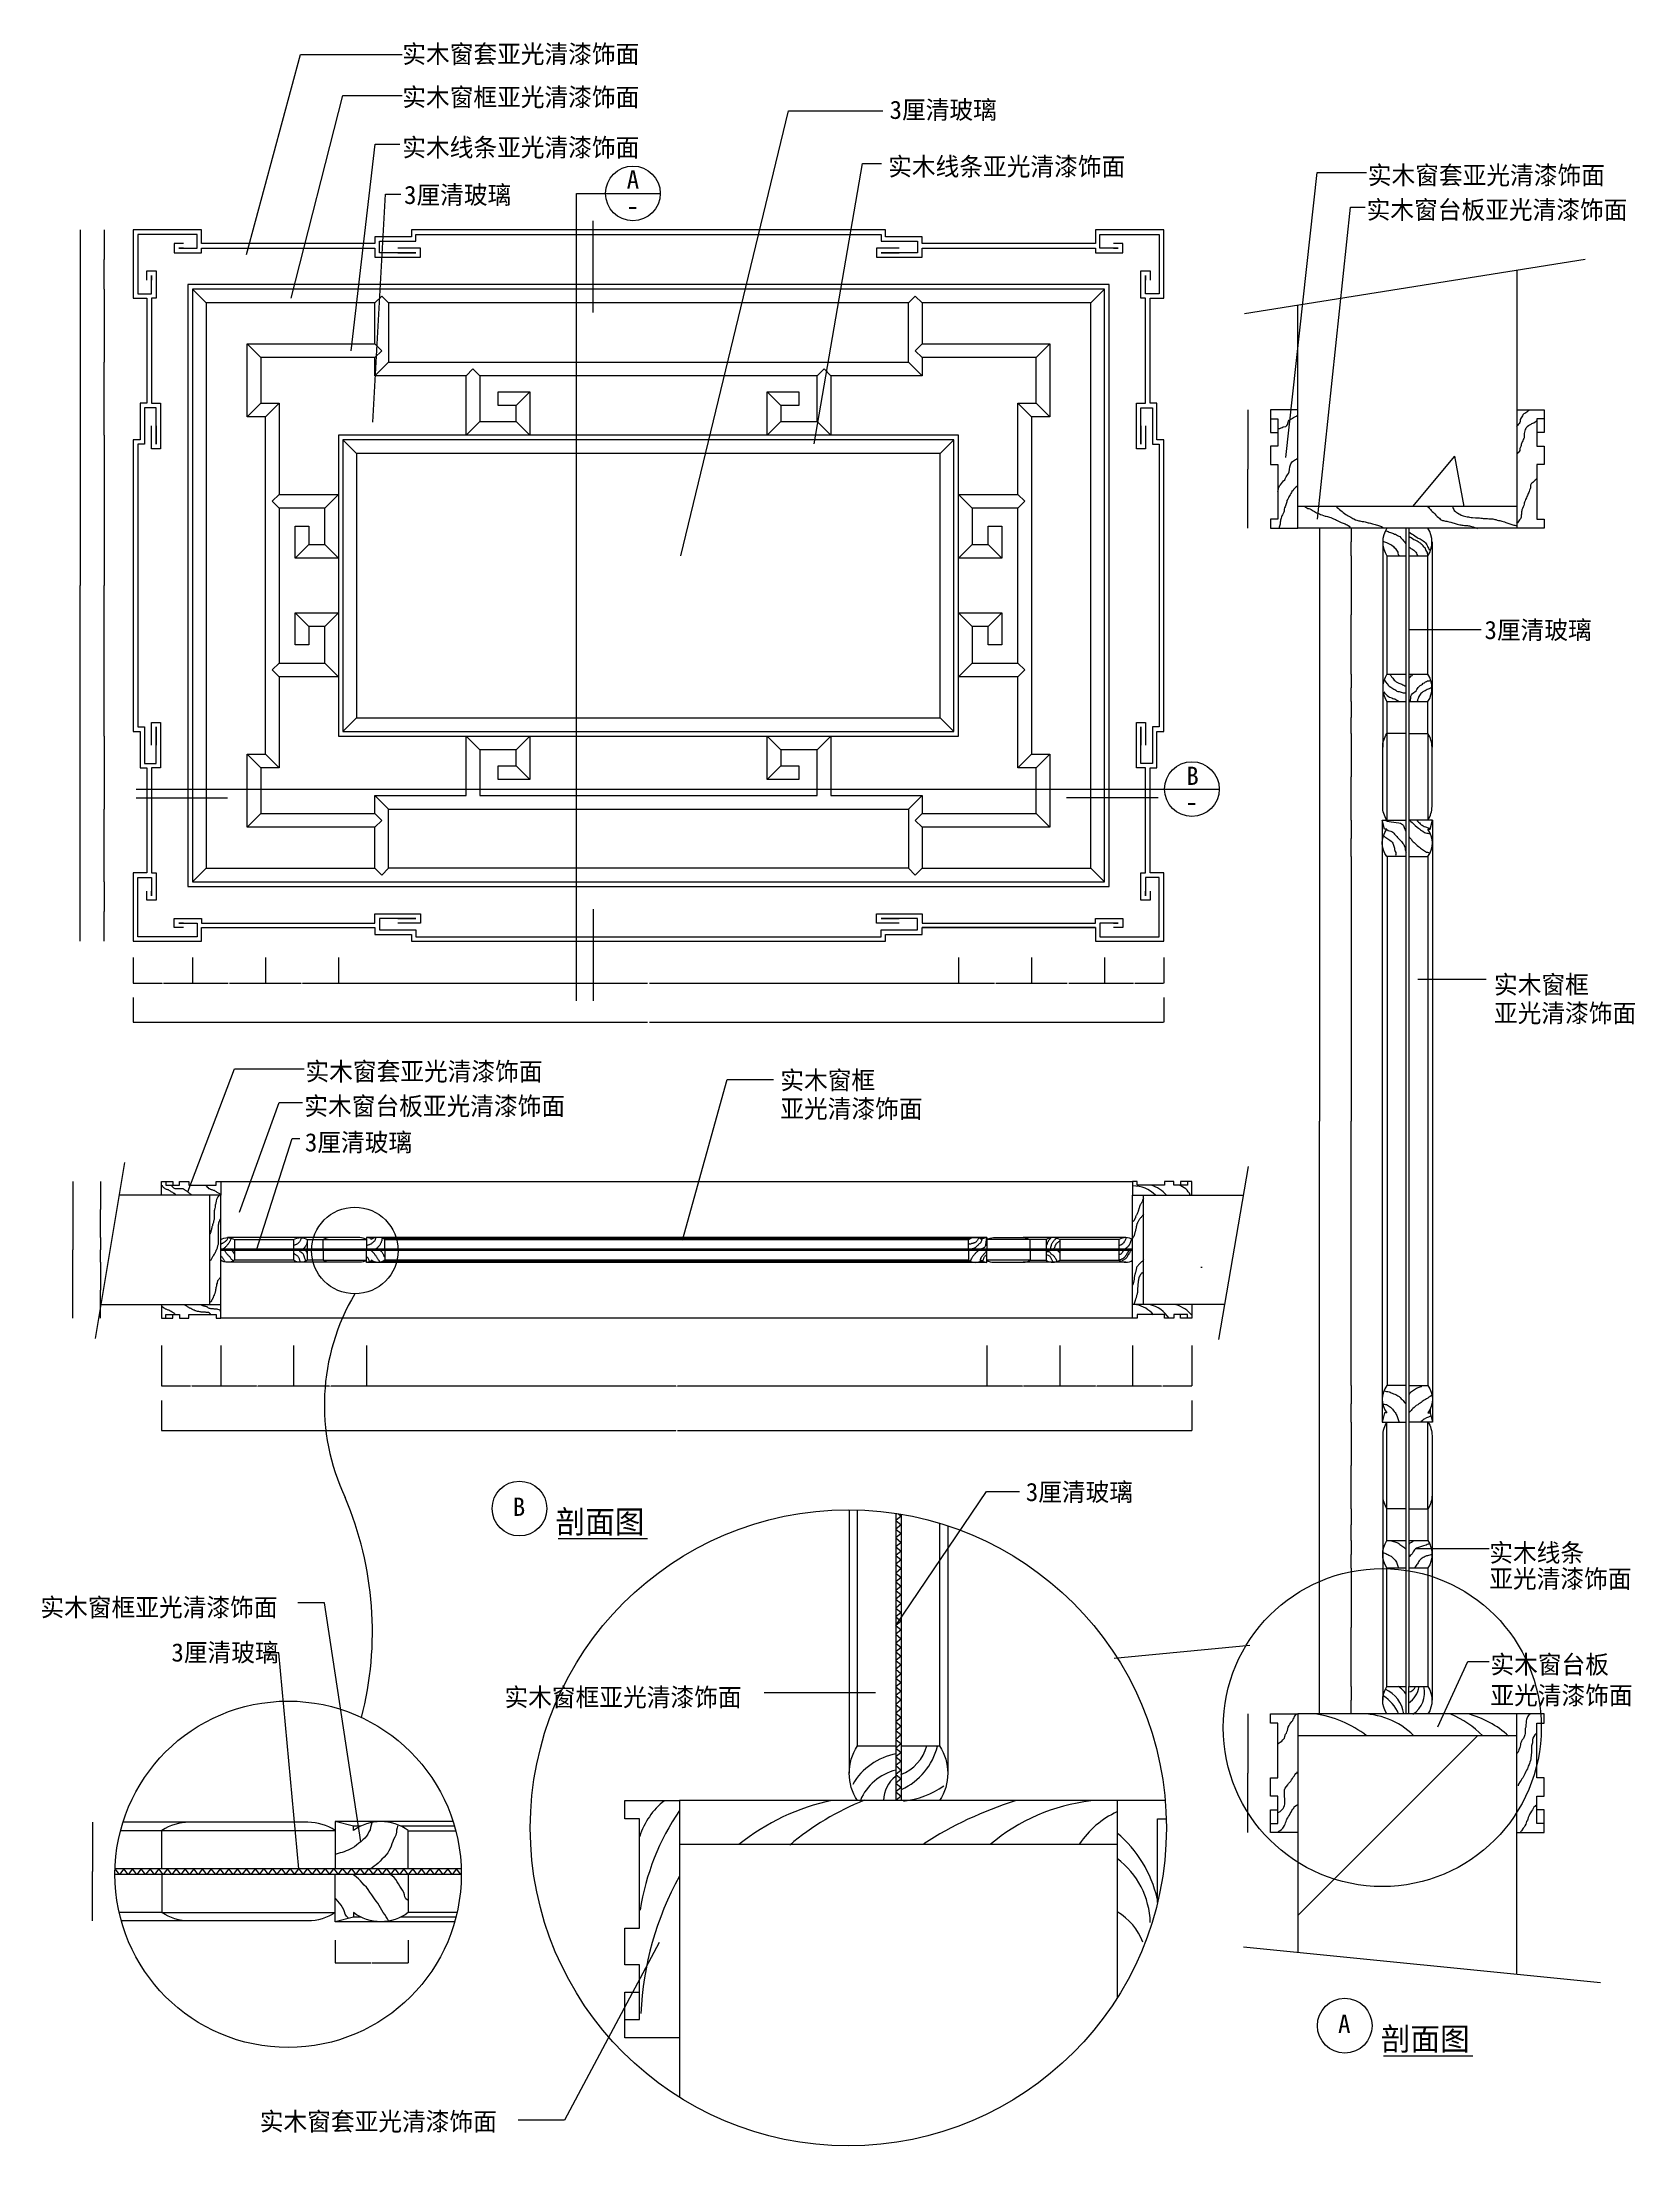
# Model space of a CAD drawing. Header units: metres. Extents: x 88 to 3581, y 92 to 4705.
import ezdxf

# ---------------------------------------------------------------- set-up
doc = ezdxf.new("R2010")
doc.units = ezdxf.units.M
for name, color, linetype in [('2', 2, 'Continuous'), ('3', 3, 'Continuous'), ('4', 4, 'Continuous'), ('7', 7, 'Continuous'), ('BH', 3, 'Continuous'), ('DIM', 3, 'Continuous'), ('TEXT', 3, 'Continuous')]:
    doc.layers.add(name, color=color, linetype=linetype)
doc.dimstyles.get("Standard").update_dxf_attribs({"dimtxt": 2.5, "dimasz": 2.5, "dimexe": 1.25, "dimexo": 0.625, "dimtad": 1, "dimcen": 2.5, "dimazin": 3, "dimtfac": 1, "dimtmove": 0, "dimatfit": 3})

# ---------------------------------------------------------------- blocks, each defined once
blk = doc.blocks.new('BH2')
at = {"layer": 'BH'}
blk.add_lwpolyline([(0, 32), (5, 28), (0, 24), (5, 20), (0, 16), (5, 12), (0, 8), (5, 4), (0, 0)], dxfattribs=at)
blk = doc.blocks.new('窗-014')
at = {"layer": '3'}
for p, q in [((160, 1400), (130, 1430)), ((2100, 1400), (2130, 1430)), ((250, 1310), (280, 1280)), ((2010, 1310), (1980, 1280)), ((560, 1270), (530, 1240)), ((1700, 1270), (1730, 1240)), ((840, 1175), (870, 1205)), ((1420, 1175), (1390, 1205)), ((280, 1180), (250, 1150)), ((320, 1180), (290, 1150)), ((1940, 1180), (1970, 1150)), ((1980, 1180), (2010, 1150)), ((760, 1140), (730, 1110)), ((840, 1140), (870, 1110)), ((1420, 1140), (1390, 1110)), ((1500, 1140), (1530, 1110)), ((460, 1100), (490, 1070)), ((1800, 1100), (1770, 1070)), ((420, 950), (450, 980)), ((1840, 950), (1810, 980)), ((385, 870), (355, 840)), ((420, 870), (450, 840)), ((1840, 870), (1810, 840)), ((1875, 870), (1905, 840)), ((385, 690), (355, 720)), ((420, 690), (450, 720)), ((1840, 690), (1810, 720)), ((1875, 690), (1905, 720)), ((420, 610), (450, 580)), ((1840, 610), (1810, 580)), ((490, 490), (460, 460)), ((1770, 490), (1800, 460)), ((760, 420), (730, 450)), ((840, 420), (870, 450)), ((1420, 420), (1390, 450)), ((1500, 420), (1530, 450)), ((280, 380), (250, 410)), ((320, 380), (290, 410)), ((840, 385), (870, 355)), ((1420, 385), (1390, 355)), ((1940, 380), (1970, 410)), ((1980, 380), (2010, 410)), ((280, 280), (250, 250)), ((560, 290), (530, 320)), ((1700, 290), (1730, 320)), ((1980, 280), (2010, 250)), ((160, 160), (130, 130)), ((2100, 160), (2130, 130))]:
    blk.add_line(p, q, dxfattribs=at)
for points in [[(110, 1520), (100, 1520), (100, 1520), (140, 1520), (140, 1550), (10, 1550), (10, 1420), (40, 1420), (40, 1460), (40, 1460), (40, 1450)], [(110, 1530), (90, 1530), (90, 1510), (150, 1510), (150, 1520), (530, 1520), (530, 1500), (630, 1500), (630, 1520), (580, 1520)], [(580, 1510), (620, 1510), (620, 1510), (540, 1510), (540, 1535), (620, 1535), (620, 1550), (1640, 1550), (1640, 1535), (1720, 1535), (1720, 1510), (1640, 1510), (1640, 1510), (1680, 1510)], [(1680, 1520), (1630, 1520), (1630, 1500), (1730, 1500), (1730, 1520), (2110, 1520), (2110, 1510), (2170, 1510), (2170, 1530), (2150, 1530)], [(2150, 1520), (2160, 1520), (2160, 1520), (2120, 1520), (2120, 1550), (2250, 1550), (2250, 1420), (2220, 1420), (2220, 1460), (2220, 1460), (2220, 1450)], [(30, 1450), (30, 1470), (50, 1470), (50, 1410), (40, 1410), (40, 1180), (60, 1180), (60, 1080), (40, 1080), (40, 1130)], [(2220, 1130), (2220, 1080), (2200, 1080), (2200, 1180), (2220, 1180), (2220, 1410), (2210, 1410), (2210, 1470), (2230, 1470), (2230, 1450)], [(530, 1400), (545, 1415), (560, 1400)], [(1730, 1400), (1715, 1415), (1700, 1400)], [(530, 1310), (545, 1295), (530, 1280)], [(1730, 1310), (1715, 1295), (1730, 1280)], [(730, 1240), (745, 1255), (760, 1240)], [(1530, 1240), (1515, 1255), (1500, 1240)], [(50, 1130), (50, 1090), (50, 1090), (50, 1170), (25, 1170), (25, 1090), (10, 1090), (10, 470), (25, 470), (25, 390), (50, 390), (50, 470), (50, 470), (50, 430)], [(2210, 1130), (2210, 1090), (2210, 1090), (2210, 1170), (2235, 1170), (2235, 1090), (2250, 1090), (2250, 470), (2235, 470), (2235, 390), (2210, 390), (2210, 470), (2210, 470), (2210, 430)], [(320, 980), (305, 965), (320, 950)], [(1940, 980), (1955, 965), (1940, 950)], [(320, 610), (305, 595), (320, 580)], [(1940, 610), (1955, 595), (1940, 580)], [(40, 430), (40, 480), (60, 480), (60, 380), (40, 380), (40, 150), (50, 150), (50, 90), (30, 90), (30, 110)], [(2230, 110), (2230, 90), (2210, 90), (2210, 150), (2220, 150), (2220, 380), (2200, 380), (2200, 480), (2220, 480), (2220, 430)], [(530, 250), (545, 265), (530, 280)], [(1730, 250), (1715, 265), (1730, 280)], [(110, 40), (100, 40), (100, 40), (140, 40), (140, 10), (10, 10), (10, 140), (40, 140), (40, 100), (40, 100), (40, 110)], [(530, 160), (545, 145), (560, 160)], [(1730, 160), (1715, 145), (1700, 160)], [(2150, 40), (2160, 40), (2160, 40), (2120, 40), (2120, 10), (2250, 10), (2250, 140), (2220, 140), (2220, 100), (2220, 100), (2220, 110)], [(110, 30), (90, 30), (90, 50), (150, 50), (150, 40), (530, 40), (530, 60), (630, 60), (630, 40), (580, 40)], [(580, 50), (620, 50), (620, 50), (540, 50), (540, 25), (620, 25), (620, 10), (1640, 10), (1640, 25), (1720, 25), (1720, 50), (1640, 50), (1640, 50), (1680, 50)], [(1680, 40), (1630, 40), (1630, 60), (1730, 60), (1730, 40), (2110, 40), (2110, 50), (2170, 50), (2170, 30), (2150, 30)]]:
    blk.add_lwpolyline(points, dxfattribs=at)
for points in [[(120, 120), (2140, 120), (2140, 1440), (120, 1440)], [(250, 410), (290, 410), (290, 1150), (250, 1150), (250, 1310), (530, 1310), (530, 1400), (160, 1400), (160, 160), (530, 160), (530, 250), (250, 250)], [(1700, 1400), (560, 1400), (560, 1270), (1700, 1270)], [(1730, 250), (1730, 160), (2100, 160), (2100, 1400), (1730, 1400), (1730, 1310), (2010, 1310), (2010, 1150), (1970, 1150), (1970, 410), (2010, 410), (2010, 250)], [(280, 280), (530, 280), (530, 320), (730, 320), (730, 450), (870, 450), (870, 355), (800, 355), (800, 385), (840, 385), (840, 420), (760, 420), (760, 320), (1500, 320), (1500, 420), (1420, 420), (1420, 385), (1460, 385), (1460, 355), (1390, 355), (1390, 450), (1530, 450), (1530, 320), (1730, 320), (1730, 280), (1980, 280), (1980, 380), (1940, 380), (1940, 580), (1810, 580), (1810, 720), (1905, 720), (1905, 650), (1875, 650), (1875, 690), (1840, 690), (1840, 610), (1940, 610), (1940, 950), (1840, 950), (1840, 870), (1875, 870), (1875, 910), (1905, 910), (1905, 840), (1810, 840), (1810, 980), (1940, 980), (1940, 1180), (1980, 1180), (1980, 1280), (1730, 1280), (1730, 1240), (1530, 1240), (1530, 1110), (1390, 1110), (1390, 1205), (1460, 1205), (1460, 1175), (1420, 1175), (1420, 1140), (1500, 1140), (1500, 1240), (760, 1240), (760, 1140), (840, 1140), (840, 1175), (800, 1175), (800, 1205), (870, 1205), (870, 1110), (730, 1110), (730, 1240), (530, 1240), (530, 1280), (280, 1280), (280, 1180), (320, 1180), (320, 980), (450, 980), (450, 840), (355, 840), (355, 910), (385, 910), (385, 870), (420, 870), (420, 950), (320, 950), (320, 610), (420, 610), (420, 690), (385, 690), (385, 650), (355, 650), (355, 720), (450, 720), (450, 580), (320, 580), (320, 380), (280, 380)], [(450, 450), (1810, 450), (1810, 1110), (450, 1110)], [(460, 460), (1800, 460), (1800, 1100), (460, 1100)], [(1700, 160), (560, 160), (560, 290), (1700, 290)]]:
    blk.add_lwpolyline(points, close=True, dxfattribs=at)
at = {"layer": '4'}
blk.add_lwpolyline([(2110, 30), (1730, 30), (2110, 30), (2110, 0), (2260, 0), (2260, 150), (2230, 150), (2230, 380), (2245, 380), (2245, 460), (2260, 460), (2260, 1100), (2245, 1100), (2245, 1180), (2230, 1180), (2230, 1410), (2260, 1410), (2260, 1560), (2110, 1560), (2110, 1530), (1730, 1530), (1730, 1545), (1650, 1545), (1650, 1560), (610, 1560), (610, 1545), (530, 1545), (530, 1530), (150, 1530), (150, 1560), (0, 1560), (0, 1410), (30, 1410), (30, 1180), (15, 1180), (15, 1100), (0, 1100), (0, 460), (15, 460), (15, 380), (30, 380), (30, 150), (0, 150), (0, 0), (150, 0), (150, 30), (530, 30), (530, 15), (610, 15), (610, 0), (1650, 0), (1650, 15), (1730, 15), (1730, 30)], dxfattribs=at)
blk.add_lwpolyline([(130, 130), (2130, 130), (2130, 1430), (130, 1430)], close=True, dxfattribs=at)
at = {"layer": '7'}
blk.add_lwpolyline([(490, 490), (1770, 490), (1770, 1070), (490, 1070)], close=True, dxfattribs=at)
blk = doc.blocks.new('*D1')
for p, q in [((2889.34, 3638.98), (2889.34, 2338.98)), ((2889.09, 2338.98), (2888.84, 2338.98)), ((2889.34, 1038.98), (2889.34, 2338.98)), ((2889.34, 2338.98), (2889.34, 2338.98)), ((2889.59, 2338.98), (2889.84, 2338.98))]:
    blk.add_line(p, q)
at = {"layer": 'Defpoints'}
for p in [(2889.34, 3638.98), (2889.34, 2338.98), (2889.34, 1038.98)]:
    blk.add_point(p, dxfattribs=at)
at = {"layer": 'DIM', "insert": (2889.34, 2340.105), "char_height": 1, "attachment_point": 5}
blk.add_mtext('1300', dxfattribs=at)
blk = doc.blocks.new('*D2')
for p, q in [((2958.78, 2918.98), (2958.78, 2338.98)), ((2958.53, 2338.98), (2958.28, 2338.98)), ((2958.78, 1758.98), (2958.78, 2338.98)), ((2958.78, 2338.98), (2958.78, 2338.98)), ((2959.03, 2338.98), (2959.28, 2338.98))]:
    blk.add_line(p, q)
at = {"layer": 'Defpoints'}
for p in [(2958.78, 2918.98), (2958.78, 2338.98), (2958.78, 1758.98)]:
    blk.add_point(p, dxfattribs=at)
at = {"layer": 'DIM', "insert": (2958.78, 2340.105), "char_height": 1, "attachment_point": 5}
blk.add_mtext('580', dxfattribs=at)
blk = doc.blocks.new('*D3')
for p, q in [((155.59, 2206.6), (155.59, 2056.6)), ((155.34, 2056.6), (155.09, 2056.6)), ((155.59, 1906.6), (155.59, 2056.6)), ((155.59, 2056.6), (155.59, 2056.6)), ((155.84, 2056.6), (156.09, 2056.6))]:
    blk.add_line(p, q)
at = {"layer": 'Defpoints'}
for p in [(155.59, 2206.6), (155.59, 2056.6), (155.59, 1906.6)]:
    blk.add_point(p, dxfattribs=at)
at = {"layer": 'DIM', "insert": (155.59, 2057.725), "char_height": 1, "attachment_point": 5}
blk.add_mtext('0', dxfattribs=at)
blk = doc.blocks.new('*D4')
for p, q in [((215.72, 2029.58), (215.72, 1968.09)), ((215.47, 1968.09), (215.22, 1968.09)), ((215.72, 1906.6), (215.72, 1968.09)), ((215.72, 1968.09), (215.72, 1968.09)), ((215.97, 1968.09), (216.22, 1968.09))]:
    blk.add_line(p, q)
at = {"layer": 'Defpoints'}
for p in [(215.72, 2029.58), (215.72, 1968.09), (215.72, 1906.6)]:
    blk.add_point(p, dxfattribs=at)
at = {"layer": 'DIM', "insert": (215.72, 1969.215), "char_height": 1, "attachment_point": 5}
blk.add_mtext('0', dxfattribs=at)
blk = doc.blocks.new('*D5')
for p, q in [((349.48, 1726.39), (349.48, 1660.48)), ((2609.48, 1726.39), (2609.48, 1660.48)), ((349.73, 1660.48), (1477.48, 1660.48)), ((1481.48, 1660.48), (2609.23, 1660.48))]:
    blk.add_line(p, q)
at = {"layer": 'Defpoints'}
for p in [(349.48, 1726.39), (2609.48, 1726.39), (349.48, 1660.48)]:
    blk.add_point(p, dxfattribs=at)
at = {"layer": 'DIM', "insert": (1479.48, 1660.48), "char_height": 1, "attachment_point": 5}
blk.add_mtext('2260', dxfattribs=at)
blk = doc.blocks.new('*D6')
for p, q in [((799.48, 1846.92), (799.48, 1758.14)), ((2159.48, 1846.92), (2159.48, 1758.14)), ((799.73, 1758.14), (1477.48, 1758.14)), ((1481.48, 1758.14), (2159.23, 1758.14))]:
    blk.add_line(p, q)
at = {"layer": 'Defpoints'}
for p in [(799.48, 1846.92), (2159.48, 1846.92), (799.48, 1758.14)]:
    blk.add_point(p, dxfattribs=at)
at = {"layer": 'DIM', "insert": (1479.48, 1758.14), "char_height": 1, "attachment_point": 5}
blk.add_mtext('1360', dxfattribs=at)
blk = doc.blocks.new('*D7')
for p, q in [((198.71, 801.25), (198.71, 693.17)), ((198.46, 693.17), (198.21, 693.17)), ((198.71, 585.09), (198.71, 693.17)), ((198.71, 693.17), (198.71, 693.17)), ((198.96, 693.17), (199.21, 693.17))]:
    blk.add_line(p, q)
at = {"layer": 'Defpoints'}
for p in [(198.71, 801.25), (198.71, 693.17), (198.71, 585.09)]:
    blk.add_point(p, dxfattribs=at)
at = {"layer": 'DIM', "insert": (198.71, 694.295), "char_height": 1, "attachment_point": 5}
blk.add_mtext('54', dxfattribs=at)
blk = doc.blocks.new('*D8')
for p, q in [((730.58, 543.19), (730.58, 493.04)), ((890.58, 543.19), (890.58, 493.04)), ((730.83, 493.04), (809.58, 493.04)), ((811.58, 493.04), (890.33, 493.04))]:
    blk.add_line(p, q)
at = {"layer": 'Defpoints'}
for p in [(730.58, 543.19), (890.58, 543.19), (730.58, 493.04)]:
    blk.add_point(p, dxfattribs=at)
at = {"layer": 'DIM', "insert": (810.58, 493.04), "char_height": 1, "attachment_point": 5}
blk.add_mtext('40', dxfattribs=at)
blk = doc.blocks.new('*D9')
for p, q in [((349.48, 1846.92), (349.48, 1758.14)), ((479.48, 1846.92), (479.48, 1758.14)), ((349.73, 1758.14), (412.98, 1758.14)), ((415.98, 1758.14), (479.23, 1758.14))]:
    blk.add_line(p, q)
at = {"layer": 'Defpoints'}
for p in [(349.48, 1846.92), (479.48, 1846.92), (349.48, 1758.14)]:
    blk.add_point(p, dxfattribs=at)
at = {"layer": 'DIM', "insert": (414.48, 1758.14), "char_height": 1, "attachment_point": 5}
blk.add_mtext('130', dxfattribs=at)
blk = doc.blocks.new('*D10')
for p, q in [((479.48, 1846.92), (479.48, 1758.14)), ((639.48, 1846.92), (639.48, 1758.14)), ((479.73, 1758.14), (557.98, 1758.14)), ((560.98, 1758.14), (639.23, 1758.14))]:
    blk.add_line(p, q)
at = {"layer": 'Defpoints'}
for p in [(479.48, 1846.92), (639.48, 1846.92), (479.48, 1758.14)]:
    blk.add_point(p, dxfattribs=at)
at = {"layer": 'DIM', "insert": (559.48, 1758.14), "char_height": 1, "attachment_point": 5}
blk.add_mtext('160', dxfattribs=at)
blk = doc.blocks.new('*D11')
for p, q in [((639.48, 1846.92), (639.48, 1758.14)), ((799.48, 1846.92), (799.48, 1758.14)), ((639.73, 1758.14), (717.98, 1758.14)), ((720.98, 1758.14), (799.23, 1758.14))]:
    blk.add_line(p, q)
at = {"layer": 'Defpoints'}
for p in [(639.48, 1846.92), (799.48, 1846.92), (639.48, 1758.14)]:
    blk.add_point(p, dxfattribs=at)
at = {"layer": 'DIM', "insert": (719.48, 1758.14), "char_height": 1, "attachment_point": 5}
blk.add_mtext('160', dxfattribs=at)
blk = doc.blocks.new('*D12')
for p, q in [((2732.03, 1038.98), (2732.03, 908.98)), ((2731.78, 908.98), (2731.53, 908.98)), ((2732.03, 778.98), (2732.03, 908.98)), ((2732.03, 908.98), (2732.03, 908.98)), ((2732.28, 908.98), (2732.53, 908.98))]:
    blk.add_line(p, q)
at = {"layer": 'Defpoints'}
for p in [(2732.03, 1038.98), (2732.03, 908.98), (2732.03, 778.98)]:
    blk.add_point(p, dxfattribs=at)
at = {"layer": 'DIM', "insert": (2732.03, 910.105), "char_height": 1, "attachment_point": 5}
blk.add_mtext('130', dxfattribs=at)
blk = doc.blocks.new('*D13')
for p, q in [((2159.48, 1846.92), (2159.48, 1758.14)), ((2319.48, 1846.92), (2319.48, 1758.14)), ((2159.73, 1758.14), (2237.98, 1758.14)), ((2240.98, 1758.14), (2319.23, 1758.14))]:
    blk.add_line(p, q)
at = {"layer": 'Defpoints'}
for p in [(2159.48, 1846.92), (2319.48, 1846.92), (2159.48, 1758.14)]:
    blk.add_point(p, dxfattribs=at)
at = {"layer": 'DIM', "insert": (2239.48, 1758.14), "char_height": 1, "attachment_point": 5}
blk.add_mtext('160', dxfattribs=at)
blk = doc.blocks.new('*D14')
for p, q in [((2958.53, 1388.76), (2958.28, 1388.76)), ((2958.78, 1418.98), (2958.78, 1388.76)), ((2958.78, 1358.53), (2958.78, 1388.76)), ((2958.78, 1388.76), (2958.78, 1388.76)), ((2959.03, 1388.76), (2959.28, 1388.76))]:
    blk.add_line(p, q)
at = {"layer": 'Defpoints'}
for p in [(2958.78, 1418.98), (2958.78, 1388.76), (2958.78, 1358.53)]:
    blk.add_point(p, dxfattribs=at)
at = {"layer": 'DIM', "insert": (2958.78, 1389.885), "char_height": 1, "attachment_point": 5}
blk.add_mtext('30', dxfattribs=at)
blk = doc.blocks.new('*D15')
for p, q in [((2958.78, 1488.98), (2958.78, 1453.98)), ((2958.53, 1453.98), (2958.28, 1453.98)), ((2958.78, 1418.98), (2958.78, 1453.98)), ((2958.78, 1453.98), (2958.78, 1453.98)), ((2959.03, 1453.98), (2959.28, 1453.98))]:
    blk.add_line(p, q)
at = {"layer": 'Defpoints'}
for p in [(2958.78, 1488.98), (2958.78, 1453.98), (2958.78, 1418.98)]:
    blk.add_point(p, dxfattribs=at)
at = {"layer": 'DIM', "insert": (2958.78, 1455.105), "char_height": 1, "attachment_point": 5}
blk.add_mtext('35', dxfattribs=at)
blk = doc.blocks.new('*D16')
for p, q in [((2958.78, 1358.53), (2958.78, 1228.76)), ((2958.53, 1228.76), (2958.28, 1228.76)), ((2958.78, 1098.98), (2958.78, 1228.76)), ((2958.78, 1228.76), (2958.78, 1228.76)), ((2959.03, 1228.76), (2959.28, 1228.76))]:
    blk.add_line(p, q)
at = {"layer": 'Defpoints'}
for p in [(2958.78, 1358.53), (2958.78, 1228.76), (2958.78, 1098.98)]:
    blk.add_point(p, dxfattribs=at)
at = {"layer": 'DIM', "insert": (2958.78, 1229.885), "char_height": 1, "attachment_point": 5}
blk.add_mtext('130', dxfattribs=at)
blk = doc.blocks.new('*D17')
for p, q in [((2958.53, 1068.98), (2958.28, 1068.98)), ((2958.78, 1098.98), (2958.78, 1068.98)), ((2958.78, 1038.98), (2958.78, 1068.98)), ((2958.78, 1068.98), (2958.78, 1068.98)), ((2959.03, 1068.98), (2959.28, 1068.98))]:
    blk.add_line(p, q)
at = {"layer": 'Defpoints'}
for p in [(2958.78, 1098.98), (2958.78, 1068.98), (2958.78, 1038.98)]:
    blk.add_point(p, dxfattribs=at)
at = {"layer": 'DIM', "insert": (2958.78, 1070.105), "char_height": 1, "attachment_point": 5}
blk.add_mtext('30', dxfattribs=at)
blk = doc.blocks.new('*D18')
for p, q in [((2479.48, 1846.92), (2479.48, 1758.14)), ((2609.48, 1846.92), (2609.48, 1758.14)), ((2479.73, 1758.14), (2542.98, 1758.14)), ((2545.98, 1758.14), (2609.23, 1758.14))]:
    blk.add_line(p, q)
at = {"layer": 'Defpoints'}
for p in [(2479.48, 1846.92), (2609.48, 1846.92), (2479.48, 1758.14)]:
    blk.add_point(p, dxfattribs=at)
at = {"layer": 'DIM', "insert": (2544.48, 1758.14), "char_height": 1, "attachment_point": 5}
blk.add_mtext('130', dxfattribs=at)
blk = doc.blocks.new('*D19')
for p, q in [((2319.48, 1846.92), (2319.48, 1758.14)), ((2479.48, 1846.92), (2479.48, 1758.14)), ((2319.73, 1758.14), (2397.98, 1758.14)), ((2400.98, 1758.14), (2479.23, 1758.14))]:
    blk.add_line(p, q)
at = {"layer": 'Defpoints'}
for p in [(2319.48, 1846.92), (2479.48, 1846.92), (2319.48, 1758.14)]:
    blk.add_point(p, dxfattribs=at)
at = {"layer": 'DIM', "insert": (2399.48, 1758.14), "char_height": 1, "attachment_point": 5}
blk.add_mtext('160', dxfattribs=at)
blk = doc.blocks.new('*D20')
for p, q in [((2958.78, 1678.98), (2958.78, 1583.98)), ((2958.53, 1583.98), (2958.28, 1583.98)), ((2958.78, 1488.98), (2958.78, 1583.98)), ((2958.78, 1583.98), (2958.78, 1583.98)), ((2959.03, 1583.98), (2959.28, 1583.98))]:
    blk.add_line(p, q)
at = {"layer": 'Defpoints'}
for p in [(2958.78, 1678.98), (2958.78, 1583.98), (2958.78, 1488.98)]:
    blk.add_point(p, dxfattribs=at)
at = {"layer": 'DIM', "insert": (2958.78, 1585.105), "char_height": 1, "attachment_point": 5}
blk.add_mtext('95', dxfattribs=at)
blk = doc.blocks.new('*D21')
for p, q in [((2958.78, 1758.98), (2958.78, 1718.98)), ((2958.53, 1718.98), (2958.28, 1718.98)), ((2958.78, 1678.98), (2958.78, 1718.98)), ((2958.78, 1718.98), (2958.78, 1718.98)), ((2959.03, 1718.98), (2959.28, 1718.98))]:
    blk.add_line(p, q)
at = {"layer": 'Defpoints'}
for p in [(2958.78, 1758.98), (2958.78, 1718.98), (2958.78, 1678.98)]:
    blk.add_point(p, dxfattribs=at)
at = {"layer": 'DIM', "insert": (2958.78, 1720.105), "char_height": 1, "attachment_point": 5}
blk.add_mtext('40', dxfattribs=at)
blk = doc.blocks.new('*D22')
for p, q in [((170.99, 4293.36), (170.99, 3513.36)), ((170.74, 3513.36), (170.49, 3513.36)), ((170.99, 2733.36), (170.99, 3513.36)), ((170.99, 3513.36), (170.99, 3513.36)), ((171.24, 3513.36), (171.49, 3513.36))]:
    blk.add_line(p, q)
at = {"layer": 'Defpoints'}
for p in [(170.99, 4293.36), (170.99, 3513.36), (170.99, 2733.36)]:
    blk.add_point(p, dxfattribs=at)
at = {"layer": 'DIM', "insert": (170.99, 3514.485), "char_height": 1, "attachment_point": 5}
blk.add_mtext('0', dxfattribs=at)
blk = doc.blocks.new('*D23')
for p, q in [((223.7, 4163.36), (223.7, 4003.36)), ((223.45, 4003.36), (223.2, 4003.36)), ((223.7, 3843.36), (223.7, 4003.36)), ((223.7, 4003.36), (223.7, 4003.36)), ((223.95, 4003.36), (224.2, 4003.36))]:
    blk.add_line(p, q)
at = {"layer": 'Defpoints'}
for p in [(223.7, 4163.36), (223.7, 4003.36), (223.7, 3843.36)]:
    blk.add_point(p, dxfattribs=at)
at = {"layer": 'DIM', "insert": (223.7, 4004.485), "char_height": 1, "attachment_point": 5}
blk.add_mtext('0', dxfattribs=at)
blk = doc.blocks.new('*D24')
for p, q in [((2732.03, 3898.98), (2732.03, 3768.98)), ((2731.78, 3768.98), (2731.53, 3768.98)), ((2732.03, 3638.98), (2732.03, 3768.98)), ((2732.03, 3768.98), (2732.03, 3768.98)), ((2732.28, 3768.98), (2732.53, 3768.98))]:
    blk.add_line(p, q)
at = {"layer": 'Defpoints'}
for p in [(2732.03, 3898.98), (2732.03, 3768.98), (2732.03, 3638.98)]:
    blk.add_point(p, dxfattribs=at)
at = {"layer": 'DIM', "insert": (2732.03, 3770.105), "char_height": 1, "attachment_point": 5}
blk.add_mtext('130', dxfattribs=at)
blk = doc.blocks.new('*D25')
for p, q in [((287.67, 2609.76), (287.67, 2555.76)), ((2547.67, 2609.76), (2547.67, 2555.76)), ((287.92, 2555.76), (1415.67, 2555.76)), ((1419.67, 2555.76), (2547.42, 2555.76))]:
    blk.add_line(p, q)
at = {"layer": 'Defpoints'}
for p in [(287.67, 2609.76), (2547.67, 2609.76), (287.67, 2555.76)]:
    blk.add_point(p, dxfattribs=at)
at = {"layer": 'DIM', "insert": (1417.67, 2555.76), "char_height": 1, "attachment_point": 5}
blk.add_mtext('2260', dxfattribs=at)
blk = doc.blocks.new('*D26')
for p, q in [((737.67, 2697.51), (737.67, 2641.51)), ((2097.67, 2697.51), (2097.67, 2641.51)), ((737.92, 2641.51), (1415.67, 2641.51)), ((1419.67, 2641.51), (2097.42, 2641.51))]:
    blk.add_line(p, q)
at = {"layer": 'Defpoints'}
for p in [(737.67, 2697.51), (2097.67, 2697.51), (737.67, 2641.51)]:
    blk.add_point(p, dxfattribs=at)
at = {"layer": 'DIM', "insert": (1417.67, 2641.51), "char_height": 1, "attachment_point": 5}
blk.add_mtext('1360', dxfattribs=at)
blk = doc.blocks.new('*D27')
for p, q in [((223.7, 3183.36), (223.7, 3023.36)), ((223.45, 3023.36), (223.2, 3023.36)), ((223.7, 2863.36), (223.7, 3023.36)), ((223.7, 3023.36), (223.7, 3023.36)), ((223.95, 3023.36), (224.2, 3023.36))]:
    blk.add_line(p, q)
at = {"layer": 'Defpoints'}
for p in [(223.7, 3183.36), (223.7, 3023.36), (223.7, 2863.36)]:
    blk.add_point(p, dxfattribs=at)
at = {"layer": 'DIM', "insert": (223.7, 3024.485), "char_height": 1, "attachment_point": 5}
blk.add_mtext('0', dxfattribs=at)
blk = doc.blocks.new('*D28')
for p, q in [((287.67, 2697.51), (287.67, 2641.51)), ((417.67, 2697.51), (417.67, 2641.51)), ((287.92, 2641.51), (351.17, 2641.51)), ((354.17, 2641.51), (417.42, 2641.51))]:
    blk.add_line(p, q)
at = {"layer": 'Defpoints'}
for p in [(287.67, 2697.51), (417.67, 2697.51), (287.67, 2641.51)]:
    blk.add_point(p, dxfattribs=at)
at = {"layer": 'DIM', "insert": (352.67, 2641.51), "char_height": 1, "attachment_point": 5}
blk.add_mtext('130', dxfattribs=at)
blk = doc.blocks.new('*D29')
for p, q in [((215.72, 2206.6), (215.72, 2145.11)), ((215.47, 2145.11), (215.22, 2145.11)), ((215.72, 2083.62), (215.72, 2145.11)), ((215.72, 2145.11), (215.72, 2145.11)), ((215.97, 2145.11), (216.22, 2145.11))]:
    blk.add_line(p, q)
at = {"layer": 'Defpoints'}
for p in [(215.72, 2206.6), (215.72, 2145.11), (215.72, 2083.62)]:
    blk.add_point(p, dxfattribs=at)
at = {"layer": 'DIM', "insert": (215.72, 2146.235), "char_height": 1, "attachment_point": 5}
blk.add_mtext('0', dxfattribs=at)
blk = doc.blocks.new('*D30')
for p, q in [((215.72, 2083.62), (215.72, 2056.6)), ((215.47, 2056.6), (215.22, 2056.6)), ((215.72, 2029.58), (215.72, 2056.6)), ((215.72, 2056.6), (215.72, 2056.6)), ((215.97, 2056.6), (216.22, 2056.6))]:
    blk.add_line(p, q)
at = {"layer": 'Defpoints'}
for p in [(215.72, 2083.62), (215.72, 2056.6), (215.72, 2029.58)]:
    blk.add_point(p, dxfattribs=at)
at = {"layer": 'DIM', "insert": (215.72, 2057.725), "char_height": 1, "attachment_point": 5}
blk.add_mtext('0', dxfattribs=at)
blk = doc.blocks.new('*D31')
for p, q in [((223.7, 2863.36), (223.7, 2798.36)), ((223.45, 2798.36), (223.2, 2798.36)), ((223.7, 2733.36), (223.7, 2798.36)), ((223.7, 2798.36), (223.7, 2798.36)), ((223.95, 2798.36), (224.2, 2798.36))]:
    blk.add_line(p, q)
at = {"layer": 'Defpoints'}
for p in [(223.7, 2863.36), (223.7, 2798.36), (223.7, 2733.36)]:
    blk.add_point(p, dxfattribs=at)
at = {"layer": 'DIM', "insert": (223.7, 2799.485), "char_height": 1, "attachment_point": 5}
blk.add_mtext('0', dxfattribs=at)
blk = doc.blocks.new('*D32')
for p, q in [((417.67, 2697.51), (417.67, 2641.51)), ((577.67, 2697.51), (577.67, 2641.51)), ((417.92, 2641.51), (496.17, 2641.51)), ((499.17, 2641.51), (577.42, 2641.51))]:
    blk.add_line(p, q)
at = {"layer": 'Defpoints'}
for p in [(417.67, 2697.51), (577.67, 2697.51), (417.67, 2641.51)]:
    blk.add_point(p, dxfattribs=at)
at = {"layer": 'DIM', "insert": (497.67, 2641.51), "char_height": 1, "attachment_point": 5}
blk.add_mtext('160', dxfattribs=at)
blk = doc.blocks.new('*D33')
for p, q in [((577.67, 2697.51), (577.67, 2641.51)), ((737.67, 2697.51), (737.67, 2641.51)), ((577.92, 2641.51), (656.17, 2641.51)), ((659.17, 2641.51), (737.42, 2641.51))]:
    blk.add_line(p, q)
at = {"layer": 'Defpoints'}
for p in [(577.67, 2697.51), (737.67, 2697.51), (577.67, 2641.51)]:
    blk.add_point(p, dxfattribs=at)
at = {"layer": 'DIM', "insert": (657.67, 2641.51), "char_height": 1, "attachment_point": 5}
blk.add_mtext('160', dxfattribs=at)
blk = doc.blocks.new('*D34')
for p, q in [((223.7, 3843.36), (223.7, 3513.36)), ((223.45, 3513.36), (223.2, 3513.36)), ((223.7, 3183.36), (223.7, 3513.36)), ((223.7, 3513.36), (223.7, 3513.36)), ((223.95, 3513.36), (224.2, 3513.36))]:
    blk.add_line(p, q)
at = {"layer": 'Defpoints'}
for p in [(223.7, 3843.36), (223.7, 3513.36), (223.7, 3183.36)]:
    blk.add_point(p, dxfattribs=at)
at = {"layer": 'DIM', "insert": (223.7, 3514.485), "char_height": 1, "attachment_point": 5}
blk.add_mtext('0', dxfattribs=at)
blk = doc.blocks.new('*D35')
for p, q in [((2097.67, 2697.51), (2097.67, 2641.51)), ((2257.67, 2697.51), (2257.67, 2641.51)), ((2097.92, 2641.51), (2176.17, 2641.51)), ((2179.17, 2641.51), (2257.42, 2641.51))]:
    blk.add_line(p, q)
at = {"layer": 'Defpoints'}
for p in [(2097.67, 2697.51), (2257.67, 2697.51), (2097.67, 2641.51)]:
    blk.add_point(p, dxfattribs=at)
at = {"layer": 'DIM', "insert": (2177.67, 2641.51), "char_height": 1, "attachment_point": 5}
blk.add_mtext('160', dxfattribs=at)
blk = doc.blocks.new('*D36')
for p, q in [((2257.67, 2697.51), (2257.67, 2641.51)), ((2417.67, 2697.51), (2417.67, 2641.51)), ((2257.92, 2641.51), (2336.17, 2641.51)), ((2339.17, 2641.51), (2417.42, 2641.51))]:
    blk.add_line(p, q)
at = {"layer": 'Defpoints'}
for p in [(2257.67, 2697.51), (2417.67, 2697.51), (2257.67, 2641.51)]:
    blk.add_point(p, dxfattribs=at)
at = {"layer": 'DIM', "insert": (2337.67, 2641.51), "char_height": 1, "attachment_point": 5}
blk.add_mtext('160', dxfattribs=at)
blk = doc.blocks.new('*D37')
for p, q in [((2417.67, 2697.51), (2417.67, 2641.51)), ((2547.67, 2697.51), (2547.67, 2641.51)), ((2417.92, 2641.51), (2481.17, 2641.51)), ((2484.17, 2641.51), (2547.42, 2641.51))]:
    blk.add_line(p, q)
at = {"layer": 'Defpoints'}
for p in [(2417.67, 2697.51), (2547.67, 2697.51), (2417.67, 2641.51)]:
    blk.add_point(p, dxfattribs=at)
at = {"layer": 'DIM', "insert": (2482.67, 2641.51), "char_height": 1, "attachment_point": 5}
blk.add_mtext('130', dxfattribs=at)
blk = doc.blocks.new('*D38')
for p, q in [((2958.78, 3578.98), (2958.78, 3448.98)), ((2958.53, 3448.98), (2958.28, 3448.98)), ((2958.78, 3318.98), (2958.78, 3448.98)), ((2958.78, 3448.98), (2958.78, 3448.98)), ((2959.03, 3448.98), (2959.28, 3448.98))]:
    blk.add_line(p, q)
at = {"layer": 'Defpoints'}
for p in [(2958.78, 3578.98), (2958.78, 3448.98), (2958.78, 3318.98)]:
    blk.add_point(p, dxfattribs=at)
at = {"layer": 'DIM', "insert": (2958.78, 3450.105), "char_height": 1, "attachment_point": 5}
blk.add_mtext('130', dxfattribs=at)
blk = doc.blocks.new('*D39')
for p, q in [((2958.78, 3188.98), (2958.78, 3093.98)), ((2958.53, 3093.98), (2958.28, 3093.98)), ((2958.78, 2998.98), (2958.78, 3093.98)), ((2958.78, 3093.98), (2958.78, 3093.98)), ((2959.03, 3093.98), (2959.28, 3093.98))]:
    blk.add_line(p, q)
at = {"layer": 'Defpoints'}
for p in [(2958.78, 3188.98), (2958.78, 3093.98), (2958.78, 2998.98)]:
    blk.add_point(p, dxfattribs=at)
at = {"layer": 'DIM', "insert": (2958.78, 3095.105), "char_height": 1, "attachment_point": 5}
blk.add_mtext('95', dxfattribs=at)
blk = doc.blocks.new('*D40')
for p, q in [((2958.78, 2998.98), (2958.78, 2958.98)), ((2958.53, 2958.98), (2958.28, 2958.98)), ((2958.78, 2918.98), (2958.78, 2958.98)), ((2958.78, 2958.98), (2958.78, 2958.98)), ((2959.03, 2958.98), (2959.28, 2958.98))]:
    blk.add_line(p, q)
at = {"layer": 'Defpoints'}
for p in [(2958.78, 2998.98), (2958.78, 2958.98), (2958.78, 2918.98)]:
    blk.add_point(p, dxfattribs=at)
at = {"layer": 'DIM', "insert": (2958.78, 2960.105), "char_height": 1, "attachment_point": 5}
blk.add_mtext('40', dxfattribs=at)
blk = doc.blocks.new('*D41')
for p, q in [((2958.78, 3258.98), (2958.78, 3223.98)), ((2958.53, 3223.98), (2958.28, 3223.98)), ((2958.78, 3188.98), (2958.78, 3223.98)), ((2958.78, 3223.98), (2958.78, 3223.98)), ((2959.03, 3223.98), (2959.28, 3223.98))]:
    blk.add_line(p, q)
at = {"layer": 'Defpoints'}
for p in [(2958.78, 3258.98), (2958.78, 3223.98), (2958.78, 3188.98)]:
    blk.add_point(p, dxfattribs=at)
at = {"layer": 'DIM', "insert": (2958.78, 3225.105), "char_height": 1, "attachment_point": 5}
blk.add_mtext('35', dxfattribs=at)
blk = doc.blocks.new('*D42')
for p, q in [((2958.53, 3288.98), (2958.28, 3288.98)), ((2958.78, 3318.98), (2958.78, 3288.98)), ((2958.78, 3258.98), (2958.78, 3288.98)), ((2958.78, 3288.98), (2958.78, 3288.98)), ((2959.03, 3288.98), (2959.28, 3288.98))]:
    blk.add_line(p, q)
at = {"layer": 'Defpoints'}
for p in [(2958.78, 3318.98), (2958.78, 3288.98), (2958.78, 3258.98)]:
    blk.add_point(p, dxfattribs=at)
at = {"layer": 'DIM', "insert": (2958.78, 3290.105), "char_height": 1, "attachment_point": 5}
blk.add_mtext('30', dxfattribs=at)
blk = doc.blocks.new('*D43')
for p, q in [((2958.53, 3608.98), (2958.28, 3608.98)), ((2958.78, 3638.98), (2958.78, 3608.98)), ((2958.78, 3578.98), (2958.78, 3608.98)), ((2958.78, 3608.98), (2958.78, 3608.98)), ((2959.03, 3608.98), (2959.28, 3608.98))]:
    blk.add_line(p, q)
at = {"layer": 'Defpoints'}
for p in [(2958.78, 3638.98), (2958.78, 3608.98), (2958.78, 3578.98)]:
    blk.add_point(p, dxfattribs=at)
at = {"layer": 'DIM', "insert": (2958.78, 3610.105), "char_height": 1, "attachment_point": 5}
blk.add_mtext('30', dxfattribs=at)
blk = doc.blocks.new('*D44')
for p, q in [((223.7, 4293.36), (223.7, 4228.36)), ((223.45, 4228.36), (223.2, 4228.36)), ((223.7, 4163.36), (223.7, 4228.36)), ((223.7, 4228.36), (223.7, 4228.36)), ((223.95, 4228.36), (224.2, 4228.36))]:
    blk.add_line(p, q)
at = {"layer": 'Defpoints'}
for p in [(223.7, 4293.36), (223.7, 4228.36), (223.7, 4163.36)]:
    blk.add_point(p, dxfattribs=at)
at = {"layer": 'DIM', "insert": (223.7, 4229.485), "char_height": 1, "attachment_point": 5}
blk.add_mtext('0', dxfattribs=at)

msp = doc.modelspace()

# ---------------------------------------------------------------- hatches: boundary and pattern name
at = {"layer": 'BH'}
h = msp.add_hatch(dxfattribs=at)
h.set_pattern_fill('AR-CONC', scale=20)
h.paths.add_polyline_path([(3321.93, 4205.06), (2841.93, 4128.65), (2841.93, 3686.98), (3321.93, 3686.98)])
h = msp.add_hatch(dxfattribs=at)
h.set_pattern_fill('ANSI31', scale=500)
h.paths.add_polyline_path([(3321.93, 4205.06), (2841.93, 4128.65), (2841.93, 3686.98), (3321.93, 3686.98)])
h = msp.add_hatch(dxfattribs=at)
h.set_pattern_fill('AR-CONC', scale=20)
h.paths.add_polyline_path([(256.54, 2176.6), (216.35, 1936.6), (455.48, 1936.6), (455.48, 2176.6)])
h = msp.add_hatch(dxfattribs=at)
h.set_pattern_fill('ANSI31', scale=500)
h.paths.add_polyline_path([(256.54, 2176.6), (216.35, 1936.6), (455.48, 1936.6), (455.48, 2176.6)])
h = msp.add_hatch(dxfattribs=at)
h.set_pattern_fill('ANSI31', scale=500)
h.paths.add_polyline_path([(2722.05, 2176.6), (2529.22, 2176.6), (2529.27, 2176.55), (2529.22, 2176.6), (2503.48, 2176.6), (2503.48, 1936.6), (2516.84, 1936.6), (2516.33, 1936.72), (2516.84, 1936.6), (2680.91, 1936.6)])
h = msp.add_hatch(dxfattribs=at)
h.set_pattern_fill('AR-CONC', scale=20)
h.paths.add_polyline_path([(2722.05, 2176.6), (2529.22, 2176.6), (2529.27, 2176.55), (2529.22, 2176.6), (2503.48, 2176.6), (2503.48, 1936.6), (2516.84, 1936.6), (2516.33, 1936.72), (2516.84, 1936.6), (2680.91, 1936.6)])
h = msp.add_hatch(dxfattribs=at)
h.set_pattern_fill('ANSI31', scale=500)
h.paths.add_polyline_path([(2841.93, 990.98), (2841.93, 713.52, 0.41), (3321.93, 823.1), (3321.93, 990.98)])
h.paths.add_polyline_path([(2841.93, 713.52), (2841.93, 516.4), (3321.93, 468.42), (3321.93, 823.1, -0.41)])
h = msp.add_hatch(dxfattribs=at)
h.set_pattern_fill('AR-CONC', scale=20)
h.paths.add_polyline_path([(2841.93, 990.98), (2841.93, 713.52, 0.41), (3321.93, 823.1), (3321.93, 990.98)])
h.paths.add_polyline_path([(3321.93, 468.42), (3321.93, 823.1, -0.41), (2841.93, 713.52), (2841.93, 516.4)])
h = msp.add_hatch(dxfattribs=at)
h.set_pattern_fill('ANSI31', scale=600)
h.paths.add_polyline_path([(1485.96, 752.79), (1485.96, 197.88, 0.41), (2445.96, 417.03), (2445.96, 752.79)])
h = msp.add_hatch(dxfattribs=at)
h.set_pattern_fill('AR-CONC', scale=40)
h.paths.add_polyline_path([(2445.96, 417.03), (2445.96, 752.79), (1485.96, 752.79), (1485.96, 197.88, 0.41)])

# ---------------------------------------------------------------- linework, layer by layer
at = {"layer": '2'}
for points in [[(3321.93, 4205.06), (3321.93, 3686.98), (2841.93, 3686.98), (2841.93, 4128.65)], [(216.35, 1936.6), (455.48, 1936.6), (455.48, 2176.6), (256.54, 2176.6)], [(2680.91, 1936.6), (2503.48, 1936.6), (2503.48, 2176.6), (2722.05, 2176.6)], [(3321.93, 468.42), (3321.93, 990.98), (2841.93, 990.98), (2841.93, 516.4)], [(2445.96, 417.03), (2445.96, 752.79), (1485.96, 752.79), (1485.96, 197.88)]]:
    msp.add_lwpolyline(points, dxfattribs=at)
at = {"layer": '3'}
for p, q in [((3027.89, 3608.98), (3027.89, 3158.98)), ((3135.97, 3608.98), (3135.97, 3158.98)), ((3036.93, 3188.98), (3036.93, 2998.98)), ((3126.93, 3188.98), (3126.93, 2998.98)), ((3037.56, 2918.98), (3037.56, 1758.98)), ((3126.93, 2918.98), (3126.93, 1758.98)), ((719.48, 2083.62), (494.48, 2083.62)), ((704.48, 2079.1), (799.48, 2079.1)), ((2159.48, 2084.1), (799.48, 2084.1)), ((2123.58, 2081.6), (835.37, 2081.6)), ((2119.48, 2078.78), (839.48, 2078.78)), ((2254.48, 2079.1), (2159.48, 2079.1)), ((2464.48, 2083.62), (2239.48, 2083.62)), ((704.48, 2034.1), (799.48, 2034.1)), ((2123.58, 2031.6), (835.37, 2031.6)), ((2119.48, 2034.1), (839.48, 2034.1)), ((2254.48, 2034.1), (2159.48, 2034.1)), ((719.48, 2029.58), (494.48, 2029.58)), ((2134.48, 2029.1), (799.48, 2029.1)), ((2159.48, 2029.1), (799.48, 2029.1)), ((2464.48, 2029.58), (2239.48, 2029.58)), ((3036.93, 1488.98), (3036.93, 1678.98)), ((3126.93, 1488.98), (3126.93, 1678.98)), ((1857.89, 1486.53), (1857.89, 908.79)), ((3027.89, 1518.98), (3027.89, 1068.98)), ((3135.97, 1518.98), (3135.97, 1068.98)), ((2074.04, 1451.58), (2074.04, 908.79)), ((410.58, 801.25), (265.07, 801.25)), ((989.01, 803.17), (730.58, 803.17)), ((786.99, 793.17), (770.58, 793.17)), ((992.07, 793.17), (874.17, 793.17)), ((350.58, 783.17), (730.58, 783.17)), ((995.15, 781.89), (890.58, 781.89)), ((350.58, 603.17), (730.58, 603.17)), ((997.68, 603.17), (890.58, 603.17)), ((410.58, 585.09), (261.59, 585.09)), ((992.56, 583.17), (730.58, 583.17)), ((992.56, 583.17), (730.58, 583.17)), ((786.99, 593.17), (770.58, 593.17)), ((995.26, 593.17), (874.17, 593.17))]:
    msp.add_line(p, q, dxfattribs=at)
at = {"layer": '4'}
for p, q in [((3036.93, 3578.98), (3078.93, 3578.98)), ((3084.93, 3578.98), (3126.93, 3578.98)), ((3036.93, 3318.98), (3078.93, 3318.98)), ((3084.93, 3318.98), (3126.93, 3318.98)), ((3036.93, 3258.98), (3078.93, 3258.98)), ((3084.93, 3258.98), (3126.93, 3258.98)), ((3026.93, 2998.98), (3026.93, 1678.98)), ((3136.93, 2998.98), (3136.93, 1678.98)), ((479.48, 2206.6), (2479.48, 2206.6)), ((509.48, 2079.1), (509.48, 2058.1)), ((639.48, 2079.1), (639.48, 2058.1)), ((669.48, 2079.1), (669.48, 2058.1)), ((2289.48, 2079.1), (2289.48, 2058.1)), ((2319.48, 2079.1), (2319.48, 2058.1)), ((2449.48, 2079.1), (2449.48, 2058.1)), ((509.48, 2055.1), (509.48, 2034.1)), ((639.48, 2055.1), (639.48, 2034.1)), ((669.48, 2055.1), (669.48, 2034.1)), ((2289.48, 2055.1), (2289.48, 2034.1)), ((2319.48, 2055.1), (2319.48, 2034.1)), ((2449.48, 2055.1), (2449.48, 2034.1)), ((2479.48, 1906.6), (479.48, 1906.6)), ((3036.93, 1418.98), (3078.93, 1418.98)), ((3084.93, 1418.98), (3126.93, 1418.98)), ((3036.93, 1358.98), (3078.93, 1358.98)), ((3084.93, 1358.98), (3126.93, 1358.98)), ((1875.96, 968.79), (1959.96, 968.79)), ((1971.96, 968.79), (2055.96, 968.79))]:
    msp.add_line(p, q, dxfattribs=at)
for points in [[(2841.93, 3898.98), (2781.93, 3898.98), (2781.93, 3878.98), (2797.93, 3878.98), (2797.93, 3818.98), (2781.93, 3818.98), (2781.93, 3778.98), (2797.93, 3778.98), (2797.93, 3658.98), (2781.93, 3658.98), (2781.93, 3638.98), (2841.93, 3638.98)], [(3321.93, 3898.98), (3381.93, 3898.98), (3381.93, 3878.98), (3365.93, 3878.98), (3365.93, 3818.98), (3381.93, 3818.98), (3381.93, 3778.98), (3365.93, 3778.98), (3365.93, 3658.98), (3381.93, 3658.98), (3381.93, 3638.98), (3321.93, 3638.98)], [(3321.93, 3686.98), (3321.93, 3638.98), (2841.93, 3638.98), (2841.93, 3686.98)], [(349.48, 2176.6), (349.48, 2206.6), (359.48, 2206.6), (359.48, 2198.6), (389.48, 2198.6), (389.48, 2206.6), (409.48, 2206.6), (409.48, 2198.6), (469.48, 2198.6), (469.48, 2206.6), (479.48, 2206.6), (479.48, 2176.6)], [(455.48, 1936.6), (479.48, 1936.6), (479.48, 2176.6), (455.48, 2176.6)], [(2609.48, 2176.6), (2609.48, 2206.6), (2599.48, 2206.6), (2599.48, 2198.6), (2569.48, 2198.6), (2569.48, 2206.6), (2549.48, 2206.6), (2549.48, 2198.6), (2489.48, 2198.6), (2489.48, 2206.6), (2479.48, 2206.6), (2479.48, 2176.6)], [(2503.48, 1936.6), (2479.48, 1936.6), (2479.48, 2176.6), (2503.48, 2176.6)], [(349.48, 1936.6), (349.48, 1906.6), (359.48, 1906.6), (359.48, 1914.6), (389.48, 1914.6), (389.48, 1906.6), (409.48, 1906.6), (409.48, 1914.6), (469.48, 1914.6), (469.48, 1906.6), (479.48, 1906.6), (479.48, 1936.6)], [(2609.48, 1936.6), (2609.48, 1906.6), (2599.48, 1906.6), (2599.48, 1914.6), (2569.48, 1914.6), (2569.48, 1906.6), (2549.48, 1906.6), (2549.48, 1914.6), (2489.48, 1914.6), (2489.48, 1906.6), (2479.48, 1906.6), (2479.48, 1936.6)], [(3036.93, 1098.98), (3078.93, 1098.98), (3078.93, 1038.98)], [(3084.93, 1038.98), (3084.93, 1098.98), (3126.93, 1098.98)], [(2841.93, 778.98), (2781.93, 778.98), (2781.93, 798.98), (2797.93, 798.98), (2797.93, 858.98), (2781.93, 858.98), (2781.93, 898.98), (2797.93, 898.98), (2797.93, 1018.98), (2781.93, 1018.98), (2781.93, 1038.98), (2841.93, 1038.98)], [(3321.93, 990.98), (3321.93, 1038.98), (2841.93, 1038.98), (2841.93, 990.98)], [(3321.93, 778.98), (3381.93, 778.98), (3381.93, 798.98), (3365.93, 798.98), (3365.93, 858.98), (3381.93, 858.98), (3381.93, 898.98), (3365.93, 898.98), (3365.93, 1018.98), (3381.93, 1018.98), (3381.93, 1038.98), (3321.93, 1038.98)], [(1485.96, 328.79), (1365.96, 328.79), (1365.96, 368.79), (1397.96, 368.79), (1397.96, 488.79), (1365.96, 488.79), (1365.96, 568.79), (1397.96, 568.79), (1397.96, 808.79), (1365.96, 808.79), (1365.96, 848.79), (1485.96, 848.79)], [(2445.96, 752.79), (2445.96, 848.79), (1485.96, 848.79), (1485.96, 752.79)], [(2550.92, 848.79), (2445.96, 848.79)], [(2533.96, 625.23), (2533.96, 808.79), (2553.2, 808.79)], [(259.87, 783.17), (350.58, 783.17)], [(350.58, 603.17), (257.01, 603.17)]]:
    msp.add_lwpolyline(points, dxfattribs=at)
for points in [[(3036.93, 3638.98, 0.3), (3036.93, 3578.98), (3036.93, 3318.98, 0.3), (3036.93, 3258.98), (3036.93, 3188.98)], [(3126.93, 3188.98), (3126.93, 3258.98, 0.3), (3126.93, 3318.98), (3126.93, 3578.98, 0.3), (3126.93, 3638.98, 0.3)], [(3036.93, 2998.98, -0.15), (3027.89, 3028.98), (3027.89, 3158.98, -0.15), (3036.93, 3188.98, -0.15)], [(3126.93, 2998.98, 0.15), (3135.97, 3028.98), (3135.97, 3158.98, 0.15), (3126.93, 3188.98, 0.15)], [(3078.93, 2918.98), (3036.93, 2918.98, -0.33), (3036.93, 2978.98), (3031.93, 2978.98), (3026.93, 2998.98), (3036.93, 2998.98), (3078.93, 2998.98)], [(3084.93, 2918.98), (3126.93, 2918.98, 0.33), (3126.93, 2978.98), (3131.93, 2978.98), (3136.93, 2998.98), (3126.93, 2998.98), (3084.93, 2998.98)], [(479.48, 2079.1, -0.3), (509.48, 2079.1), (639.48, 2079.1, -0.3), (669.48, 2079.1), (704.48, 2079.1)], [(799.48, 2079.1, 0.15), (784.48, 2083.62), (719.48, 2083.62, 0.15), (704.48, 2079.1, 0.15)], [(839.48, 2058.1), (839.48, 2079.1, 0.33), (809.48, 2079.1), (809.48, 2081.6), (799.48, 2084.1), (799.48, 2079.1), (799.48, 2058.1)], [(2119.48, 2058.1), (2119.48, 2079.1, -0.33), (2149.48, 2079.1), (2149.48, 2081.6), (2159.48, 2084.1), (2159.48, 2079.1), (2159.48, 2058.1)], [(2159.48, 2079.1, -0.15), (2174.48, 2083.62), (2239.48, 2083.62, -0.15), (2254.48, 2079.1, -0.15)], [(2479.48, 2079.1, 0.3), (2449.48, 2079.1), (2319.48, 2079.1, 0.3), (2289.48, 2079.1), (2254.48, 2079.1)], [(704.48, 2034.1), (669.48, 2034.1, -0.3), (639.48, 2034.1), (509.48, 2034.1, -0.3), (479.48, 2034.1, -0.3)], [(799.48, 2034.1, -0.15), (784.48, 2029.58), (719.48, 2029.58, -0.15), (704.48, 2034.1, -0.15)], [(839.48, 2055.1), (839.48, 2034.1, -0.33), (809.48, 2034.1), (809.48, 2031.6), (799.48, 2029.1), (799.48, 2034.1), (799.48, 2055.1)], [(2119.48, 2055.1), (2119.48, 2034.1, 0.33), (2149.48, 2034.1), (2149.48, 2031.6), (2159.48, 2029.1), (2159.48, 2034.1), (2159.48, 2055.1)], [(2159.48, 2034.1, 0.15), (2174.48, 2029.58), (2239.48, 2029.58, 0.15), (2254.48, 2034.1, 0.15)], [(2254.48, 2034.1), (2289.48, 2034.1, 0.3), (2319.48, 2034.1), (2449.48, 2034.1, 0.3), (2479.48, 2034.1, 0.3)], [(3078.93, 1758.98), (3036.93, 1758.98, 0.33), (3036.93, 1698.98), (3031.93, 1698.98), (3026.93, 1678.98), (3036.93, 1678.98), (3078.93, 1678.98)], [(3084.93, 1758.98), (3126.93, 1758.98, -0.33), (3126.93, 1698.98), (3131.93, 1698.98), (3136.93, 1678.98), (3126.93, 1678.98), (3084.93, 1678.98)], [(3036.93, 1678.98, 0.15), (3027.89, 1648.98), (3027.89, 1518.98, 0.15), (3036.93, 1488.98, 0.15)], [(3126.93, 1678.98, -0.15), (3135.97, 1648.98), (3135.97, 1518.98, -0.15), (3126.93, 1488.98, -0.15)], [(1875.96, 848.79, -0.3), (1875.96, 968.79), (1875.96, 1486.25)], [(3036.93, 1038.98, -0.3), (3036.93, 1098.98), (3036.93, 1358.98, -0.3), (3036.93, 1418.98), (3036.93, 1488.98)], [(3126.93, 1488.98), (3126.93, 1418.98, -0.3), (3126.93, 1358.98), (3126.93, 1098.98, -0.3), (3126.93, 1038.98, -0.3)], [(2055.96, 1457.26), (2055.96, 968.79, -0.3), (2055.96, 848.79)], [(730.58, 783.17, 0.15), (670.58, 801.25), (410.58, 801.25, 0.15), (350.58, 783.17, 0.15)], [(890.58, 699.17), (890.58, 783.17, 0.33), (770.58, 783.17), (770.58, 793.17), (730.58, 803.17), (730.58, 783.17), (730.58, 699.17)], [(890.58, 687.17), (890.58, 603.17, -0.33), (770.58, 603.17), (770.58, 593.17), (730.58, 583.17), (730.58, 603.17), (730.58, 687.17)], [(730.58, 603.17, -0.15), (670.58, 585.09), (410.58, 585.09, -0.15), (350.58, 603.17, -0.15)]]:
    msp.add_lwpolyline(points, format="xyb", dxfattribs=at)
at = {"layer": '7'}
for p, q in [((3078.93, 3638.98), (3078.93, 1098.98)), ((3084.93, 3638.98), (3084.93, 1098.98)), ((3078.93, 3188.98), (3036.93, 3188.98)), ((3084.93, 3188.98), (3126.93, 3188.98)), ((704.48, 2058.1), (704.48, 2079.1)), ((2254.48, 2058.1), (2254.48, 2079.1)), ((2479.48, 2058.1), (479.48, 2058.1)), ((2479.48, 2055.1), (479.48, 2055.1)), ((704.48, 2055.1), (704.48, 2034.1)), ((2254.48, 2055.1), (2254.48, 2034.1)), ((1959.96, 1478.75), (1959.96, 848.79)), ((1971.96, 1476.83), (1971.96, 848.79)), ((3078.93, 1488.98), (3036.93, 1488.98)), ((3084.93, 1488.98), (3126.93, 1488.98)), ((350.58, 699.17), (350.58, 783.17)), ((1006.93, 699.17), (247.76, 699.17)), ((1007.12, 687.17), (247.57, 687.17)), ((350.58, 687.17), (350.58, 603.17))]:
    msp.add_line(p, q, dxfattribs=at)
for points in [[(2781.93, 3878.98), (2781.93, 3848.98), (2797.93, 3848.98)], [(3381.93, 3878.98), (3381.93, 3848.98), (3365.93, 3848.98)], [(359.48, 2206.6), (374.48, 2206.6), (374.48, 2198.6)], [(2599.48, 2206.6), (2584.48, 2206.6), (2584.48, 2198.6)], [(359.48, 1906.6), (374.48, 1906.6), (374.48, 1914.6)], [(2599.48, 1906.6), (2584.48, 1906.6), (2584.48, 1914.6)], [(2781.93, 798.98), (2781.93, 828.98), (2797.93, 828.98)], [(3381.93, 798.98), (3381.93, 828.98), (3365.93, 828.98)], [(1365.96, 368.79), (1365.96, 428.79), (1397.96, 428.79)]]:
    msp.add_lwpolyline(points, dxfattribs=at)
at = {"layer": 'BH'}
for p, q in [((2821.19, 3873.71), (2822.81, 3875.88)), ((2822.81, 3875.88), (2824.98, 3877.5)), ((2824.98, 3877.5), (2827.69, 3879.13)), ((2827.69, 3879.13), (2829.85, 3880.21)), ((2829.85, 3880.21), (2832.56, 3881.83)), ((2832.56, 3881.83), (2836.89, 3884)), ((2836.89, 3884), (2839.06, 3885.08)), ((2839.06, 3885.08), (2841.23, 3887.24)), ((3331.83, 3881.49), (3329.08, 3877.38)), ((3329.08, 3877.38), (3329.08, 3873.27)), ((3333.2, 3883.54), (3331.83, 3881.49)), ((3334.57, 3885.6), (3333.2, 3883.54)), ((3335.25, 3887.66), (3334.57, 3885.6)), ((3337.31, 3889.71), (3335.25, 3887.66)), ((3339.37, 3891.08), (3337.31, 3889.71)), ((3341.42, 3892.45), (3339.37, 3891.08)), ((3344.17, 3893.82), (3341.42, 3892.45)), ((3346.91, 3896.56), (3344.17, 3893.82)), ((3348.28, 3898.62), (3346.91, 3896.56)), ((2797.9, 3859.1), (2800.07, 3858.02)), ((2800.07, 3858.02), (2802.23, 3858.02)), ((2802.23, 3858.02), (2805.48, 3859.1)), ((2805.48, 3859.1), (2807.65, 3860.18)), ((2807.65, 3860.18), (2809.82, 3861.27)), ((2809.82, 3861.27), (2815.23, 3862.35)), ((2815.23, 3862.35), (2817.94, 3864.51)), ((2817.94, 3864.51), (2819.56, 3867.22)), ((2819.56, 3869.38), (2820.65, 3871.55)), ((2819.56, 3867.22), (2819.56, 3869.38)), ((2820.65, 3871.55), (2821.19, 3873.71)), ((3322.23, 3862.99), (3321.54, 3861.62)), ((3324.28, 3865.04), (3322.23, 3862.99)), ((3325.66, 3867.1), (3324.28, 3865.04)), ((3327.03, 3869.16), (3325.66, 3867.1)), ((3328.4, 3871.21), (3327.03, 3869.16)), ((3329.08, 3873.27), (3328.4, 3871.21)), ((3335.25, 3830.79), (3333.88, 3828.73)), ((3335.94, 3833.53), (3335.25, 3830.79)), ((3337.31, 3835.58), (3335.94, 3833.53)), ((3338, 3837.64), (3337.31, 3835.58)), ((3338.68, 3849.97), (3338, 3847.23)), ((3338, 3847.23), (3338, 3837.64)), ((3340.05, 3855.45), (3338.68, 3849.97)), ((3341.42, 3857.51), (3340.05, 3855.45)), ((3342.8, 3859.56), (3341.42, 3857.51)), ((3344.85, 3861.62), (3342.8, 3859.56)), ((3347.6, 3863.67), (3344.85, 3861.62)), ((3349.65, 3865.04), (3347.6, 3863.67)), ((3352.4, 3866.42), (3349.65, 3865.04)), ((3354.45, 3867.79), (3352.4, 3866.42)), ((3356.51, 3868.47), (3354.45, 3867.79)), ((3359.25, 3869.84), (3356.51, 3868.47)), ((3361.99, 3871.9), (3359.25, 3869.84)), ((3364.05, 3873.27), (3361.99, 3871.9)), ((3366.11, 3875.32), (3364.05, 3873.27)), ((2827.69, 3782.79), (2829.85, 3785.5)), ((2829.85, 3785.5), (2832.56, 3787.12)), ((2832.56, 3787.12), (2834.73, 3788.75)), ((2834.73, 3788.75), (2836.89, 3789.83)), ((2836.89, 3789.83), (2839.06, 3790.91)), ((2839.06, 3790.91), (2841.23, 3792.53)), ((2841.23, 3792.53), (2841.23, 3793.08)), ((3322.91, 3802.69), (3321.93, 3801.21)), ((3324.97, 3804.75), (3322.91, 3802.69)), ((3327.03, 3807.49), (3324.97, 3804.75)), ((3328.4, 3809.54), (3327.03, 3807.49)), ((3329.08, 3815.71), (3328.4, 3813.66)), ((3328.4, 3813.66), (3328.4, 3809.54)), ((3330.45, 3818.45), (3329.08, 3815.71)), ((3331.14, 3820.51), (3330.45, 3818.45)), ((3331.83, 3822.56), (3331.14, 3820.51)), ((3333.88, 3828.73), (3331.83, 3822.56)), ((2803.86, 3734.63), (2806.02, 3737.33)), ((2806.02, 3737.33), (2808.19, 3740.04)), ((2808.19, 3740.04), (2810.36, 3742.74)), ((2810.36, 3742.74), (2813.06, 3745.45)), ((2813.06, 3745.45), (2814.15, 3747.62)), ((2814.15, 3747.62), (2816.31, 3751.94)), ((2816.31, 3751.94), (2817.4, 3754.11)), ((2817.4, 3754.11), (2819.02, 3756.27)), ((2819.02, 3756.27), (2821.19, 3758.98)), ((2821.19, 3758.98), (2822.81, 3762.77)), ((2822.81, 3762.77), (2823.35, 3768.18)), ((2823.35, 3768.18), (2824.44, 3773.59)), ((2824.44, 3773.59), (2824.98, 3775.76)), ((2824.98, 3775.76), (2825.52, 3777.92)), ((2825.52, 3777.92), (2826.06, 3780.09)), ((2826.06, 3780.09), (2827.69, 3782.79)), ((3355.14, 3738.29), (3353.08, 3736.23)), ((3357.19, 3739.66), (3355.14, 3738.29)), ((3359.25, 3741.71), (3357.19, 3739.66)), ((3361.99, 3744.45), (3359.25, 3741.71)), ((3364.05, 3745.82), (3361.99, 3744.45)), ((3366.11, 3748.56), (3364.05, 3745.82)), ((2797.9, 3718.93), (2798.44, 3722.18)), ((2798.44, 3722.18), (2799.53, 3725.43)), ((2799.53, 3725.43), (2800.07, 3728.13)), ((2800.07, 3728.13), (2800.61, 3730.3)), ((2800.61, 3730.3), (2801.69, 3732.46)), ((2801.69, 3732.46), (2803.86, 3734.63)), ((2816.86, 3694.58), (2815.77, 3690.25)), ((2817.4, 3697.28), (2816.86, 3694.58)), ((2817.94, 3699.99), (2817.4, 3697.28)), ((2819.56, 3702.7), (2817.94, 3699.99)), ((2821.19, 3705.94), (2819.56, 3702.7)), ((2822.27, 3708.11), (2821.19, 3705.94)), ((2823.35, 3710.27), (2822.27, 3708.11)), ((2824.98, 3712.44), (2823.35, 3710.27)), ((2826.6, 3715.14), (2824.98, 3712.44)), ((2827.69, 3717.31), (2826.6, 3715.14)), ((2828.77, 3719.47), (2827.69, 3717.31)), ((2831.48, 3722.18), (2828.77, 3719.47)), ((2832.56, 3724.34), (2831.48, 3722.18)), ((2834.73, 3726.51), (2832.56, 3724.34)), ((2836.89, 3728.13), (2834.73, 3726.51)), ((2839.06, 3730.3), (2836.89, 3728.13)), ((2841.77, 3732.46), (2839.06, 3730.3)), ((3338, 3691.69), (3337.31, 3688.95)), ((3338.68, 3696.49), (3338, 3694.43)), ((3338, 3694.43), (3338, 3691.69)), ((3340.05, 3699.23), (3338.68, 3696.49)), ((3340.74, 3701.97), (3340.05, 3699.23)), ((3343.48, 3706.08), (3340.74, 3701.97)), ((3344.17, 3708.82), (3343.48, 3706.08)), ((3345.54, 3710.88), (3344.17, 3708.82)), ((3346.91, 3714.99), (3345.54, 3710.88)), ((3348.28, 3717.73), (3346.91, 3714.99)), ((3348.97, 3719.79), (3348.28, 3717.73)), ((3349.65, 3722.53), (3348.97, 3719.79)), ((3351.02, 3725.27), (3349.65, 3722.53)), ((3351.71, 3728.01), (3351.02, 3725.27)), ((3353.08, 3736.23), (3351.71, 3733.49)), ((3351.71, 3733.49), (3351.71, 3728.01)), ((2802.23, 3645.87), (2801.69, 3643.71)), ((2802.78, 3648.04), (2802.23, 3645.87)), ((2803.32, 3650.2), (2802.78, 3648.04)), ((2803.86, 3654.53), (2803.32, 3652.37)), ((2803.32, 3652.37), (2803.32, 3650.2)), ((2804.4, 3658.86), (2803.86, 3656.69)), ((2803.86, 3656.69), (2803.86, 3654.53)), ((2805.48, 3661.57), (2804.4, 3658.86)), ((2806.02, 3664.27), (2805.48, 3661.57)), ((2806.57, 3666.44), (2806.02, 3664.27)), ((2808.19, 3668.6), (2806.57, 3666.44)), ((2809.82, 3671.31), (2808.19, 3668.6)), ((2810.9, 3674.55), (2809.82, 3671.31)), ((2811.44, 3676.72), (2810.9, 3674.55)), ((2811.98, 3678.88), (2811.44, 3676.72)), ((2812.52, 3683.75), (2811.98, 3681.05)), ((2811.98, 3681.05), (2811.98, 3678.88)), ((2813.61, 3685.92), (2812.52, 3683.75)), ((2814.69, 3688.08), (2813.61, 3685.92)), ((2815.77, 3690.25), (2814.69, 3688.08)), ((2856.71, 3686.65), (2859.61, 3685.2)), ((2859.61, 3685.2), (2863.95, 3682.31)), ((2863.95, 3682.31), (2866.12, 3682.31)), ((2866.12, 3682.31), (2868.29, 3681.58)), ((2868.29, 3681.58), (2871.19, 3680.14)), ((2871.19, 3680.14), (2873.36, 3678.69)), ((2873.36, 3678.69), (2875.53, 3677.24)), ((2875.53, 3677.24), (2878.43, 3675.79)), ((2878.43, 3675.79), (2880.6, 3674.35)), ((2880.6, 3674.35), (2882.77, 3672.9)), ((2882.77, 3672.9), (2884.94, 3672.18)), ((2884.94, 3672.18), (2889.29, 3670.73)), ((2889.29, 3670.73), (2891.46, 3669.28)), ((2891.46, 3669.28), (2894.35, 3668.56)), ((2894.35, 3668.56), (2897.97, 3667.11)), ((2897.97, 3667.11), (2901.59, 3665.67)), ((2901.59, 3665.67), (2903.76, 3665.67)), ((2903.76, 3665.67), (2906.66, 3664.94)), ((2906.66, 3664.94), (2908.83, 3664.22)), ((2908.83, 3664.22), (2911, 3663.5)), ((2911, 3663.5), (2913.9, 3662.77)), ((2913.9, 3662.77), (2916.79, 3661.33)), ((2916.79, 3661.33), (2919.69, 3659.88)), ((2919.69, 3659.88), (2924.03, 3658.43)), ((2924.03, 3658.43), (2926.2, 3656.99)), ((2925.48, 3686.65), (2927.65, 3684.48)), ((2926.2, 3656.99), (2929.1, 3655.54)), ((2927.65, 3684.48), (2930.55, 3682.31)), ((2929.1, 3655.54), (2931.27, 3654.82)), ((2930.55, 3682.31), (2933.44, 3680.14)), ((2931.27, 3654.82), (2934.17, 3653.37)), ((2933.44, 3680.14), (2936.34, 3677.97)), ((2934.17, 3653.37), (2937.06, 3651.92)), ((2936.34, 3677.97), (2939.23, 3675.79)), ((2937.06, 3651.92), (2939.23, 3651.2)), ((2939.23, 3675.79), (2941.41, 3673.62)), ((2939.23, 3651.2), (2943.58, 3649.75)), ((2941.41, 3673.62), (2944.3, 3671.45)), ((2943.58, 3649.75), (2945.75, 3649.03)), ((2944.3, 3671.45), (2947.2, 3669.28)), ((2945.75, 3649.03), (2947.92, 3647.58)), ((2947.2, 3669.28), (2950.09, 3667.84)), ((2947.92, 3647.58), (2950.09, 3646.86)), ((2950.09, 3667.84), (2952.26, 3666.39)), ((2950.09, 3646.86), (2952.26, 3645.41)), ((2952.26, 3666.39), (2955.16, 3664.94)), ((2952.26, 3645.41), (2954.44, 3643.97)), ((2955.16, 3664.94), (2958.06, 3663.5)), ((2958.06, 3663.5), (2960.23, 3662.05)), ((2960.23, 3662.05), (2962.4, 3660.6)), ((2962.4, 3660.6), (2964.57, 3659.88)), ((2964.57, 3659.88), (2968.19, 3657.71)), ((2968.19, 3657.71), (2971.09, 3656.99)), ((2971.09, 3656.99), (2973.26, 3656.26)), ((2973.26, 3656.26), (2975.43, 3655.54)), ((2975.43, 3655.54), (2977.6, 3655.54)), ((2977.6, 3655.54), (2979.77, 3654.82)), ((2979.77, 3654.82), (2982.67, 3654.09)), ((2982.67, 3654.09), (2986.29, 3654.09)), ((2986.29, 3654.09), (2989.18, 3653.37)), ((2989.18, 3653.37), (2991.35, 3652.65)), ((2991.35, 3652.65), (2993.53, 3651.92)), ((2993.53, 3651.92), (2995.7, 3651.2)), ((2995.7, 3651.2), (2997.87, 3651.2)), ((2997.87, 3651.2), (3000.76, 3650.48)), ((3000.76, 3650.48), (3002.94, 3649.75)), ((3002.94, 3649.75), (3005.83, 3649.03)), ((3005.83, 3649.03), (3008.73, 3648.31)), ((3008.73, 3648.31), (3011.62, 3647.58)), ((3011.62, 3647.58), (3013.79, 3646.86)), ((3013.79, 3646.86), (3016.69, 3646.14)), ((3016.69, 3646.14), (3018.86, 3645.41)), ((3018.86, 3645.41), (3023.2, 3643.97)), ((3126, 3686.65), (3128.17, 3685.2)), ((3128.17, 3685.2), (3129.62, 3683.03)), ((3129.62, 3683.03), (3132.51, 3680.14)), ((3132.51, 3680.14), (3133.96, 3677.97)), ((3133.96, 3677.97), (3136.13, 3675.79)), ((3136.13, 3675.79), (3139.03, 3673.62)), ((3139.03, 3673.62), (3141.92, 3670.73)), ((3141.92, 3670.73), (3144.09, 3667.84)), ((3144.09, 3667.84), (3146.99, 3664.94)), ((3146.99, 3664.94), (3149.88, 3662.77)), ((3149.88, 3662.77), (3152.06, 3661.33)), ((3152.06, 3661.33), (3154.23, 3659.16)), ((3154.23, 3659.16), (3156.4, 3657.71)), ((3156.4, 3657.71), (3159.29, 3656.26)), ((3159.29, 3656.26), (3161.47, 3656.26)), ((3161.47, 3656.26), (3163.64, 3655.54)), ((3163.64, 3655.54), (3165.81, 3654.82)), ((3165.81, 3654.82), (3168.71, 3654.82)), ((3168.71, 3654.82), (3170.88, 3654.09)), ((3170.88, 3654.09), (3173.77, 3653.37)), ((3173.77, 3653.37), (3177.39, 3652.65)), ((3177.39, 3652.65), (3179.56, 3651.92)), ((3179.56, 3651.92), (3181.73, 3651.2)), ((3181.73, 3686.65), (3181.73, 3684.48)), ((3181.73, 3684.48), (3182.46, 3682.31)), ((3181.73, 3651.2), (3184.63, 3650.48)), ((3182.46, 3682.31), (3183.91, 3680.14)), ((3183.91, 3680.14), (3184.63, 3677.97)), ((3184.63, 3677.97), (3187.53, 3675.79)), ((3184.63, 3650.48), (3186.8, 3649.75)), ((3186.8, 3649.75), (3188.97, 3649.03)), ((3187.53, 3675.79), (3189.7, 3673.62)), ((3188.97, 3649.03), (3191.15, 3648.31)), ((3189.7, 3673.62), (3191.87, 3672.9)), ((3191.15, 3648.31), (3194.04, 3647.58)), ((3191.87, 3672.9), (3194.76, 3670.73)), ((3194.04, 3647.58), (3196.94, 3646.86)), ((3194.76, 3670.73), (3196.94, 3670.01)), ((3196.94, 3670.01), (3199.83, 3667.84)), ((3196.94, 3646.86), (3199.11, 3646.86)), ((3199.11, 3646.86), (3201.28, 3646.14)), ((3199.83, 3667.84), (3204.18, 3666.39)), ((3201.28, 3646.14), (3204.18, 3646.14)), ((3204.18, 3666.39), (3207.07, 3665.67)), ((3204.18, 3646.14), (3207.07, 3645.41)), ((3207.07, 3665.67), (3209.97, 3664.94)), ((3207.07, 3645.41), (3213.59, 3645.41)), ((3209.97, 3664.94), (3212.86, 3664.22)), ((3212.86, 3664.22), (3215.76, 3664.22)), ((3213.59, 3645.41), (3215.76, 3644.69)), ((3215.76, 3664.22), (3217.93, 3663.5)), ((3217.93, 3663.5), (3221.55, 3662.77)), ((3221.55, 3662.77), (3224.44, 3662.77)), ((3224.44, 3662.77), (3231.68, 3662.05)), ((3231.68, 3662.05), (3240.37, 3662.05)), ((3240.37, 3662.05), (3243.26, 3661.33)), ((3243.26, 3661.33), (3246.16, 3661.33)), ((3246.16, 3661.33), (3248.33, 3660.6)), ((3248.33, 3660.6), (3257.74, 3660.6)), ((3257.74, 3660.6), (3260.64, 3659.88)), ((3260.64, 3659.88), (3269.32, 3659.88)), ((3269.32, 3659.88), (3273.67, 3658.43)), ((3273.67, 3658.43), (3275.84, 3658.43)), ((3275.84, 3658.43), (3278.74, 3656.99)), ((3278.74, 3656.99), (3281.63, 3656.26)), ((3281.63, 3656.26), (3284.53, 3656.26)), ((3284.53, 3656.26), (3286.7, 3655.54)), ((3286.7, 3655.54), (3288.87, 3654.82)), ((3288.87, 3654.82), (3291.76, 3654.09)), ((3291.76, 3654.09), (3294.66, 3653.37)), ((3294.66, 3653.37), (3297.56, 3651.92)), ((3297.56, 3651.92), (3299.73, 3651.2)), ((3299.73, 3651.2), (3302.62, 3650.48)), ((3302.62, 3650.48), (3304.79, 3649.75)), ((3304.79, 3649.75), (3306.97, 3649.03)), ((3306.97, 3649.03), (3309.14, 3648.31)), ((3309.14, 3648.31), (3311.31, 3647.58)), ((3311.31, 3647.58), (3313.48, 3646.86)), ((3313.48, 3646.86), (3315.65, 3646.14)), ((3315.65, 3646.14), (3317.82, 3646.14)), ((3317.82, 3646.14), (3320, 3645.41)), ((3320, 3645.41), (3321.44, 3644.69)), ((3323.6, 3651.27), (3321.54, 3649.9)), ((3326.34, 3655.38), (3323.6, 3651.27)), ((3327.71, 3657.43), (3326.34, 3655.38)), ((3329.77, 3659.49), (3327.71, 3657.43)), ((3331.14, 3663.6), (3329.77, 3659.49)), ((3331.83, 3665.66), (3331.14, 3663.6)), ((3332.51, 3669.77), (3331.83, 3667.71)), ((3331.83, 3667.71), (3331.83, 3665.66)), ((3333.2, 3677.3), (3332.51, 3675.25)), ((3332.51, 3675.25), (3332.51, 3669.77)), ((3334.57, 3682.79), (3333.2, 3679.36)), ((3333.2, 3679.36), (3333.2, 3677.3)), ((3335.94, 3686.21), (3334.57, 3682.79)), ((3337.31, 3688.95), (3335.94, 3686.21)), ((2801.69, 3643.71), (2801.15, 3641.54)), ((2801.15, 3641.54), (2801.15, 3639.38)), ((2954.44, 3643.97), (2955.88, 3641.8)), ((2955.88, 3641.8), (2958.06, 3640.35)), ((2958.06, 3640.35), (2958.78, 3639.63)), ((3023.2, 3643.97), (3025.38, 3643.24)), ((3025.38, 3643.24), (3027.55, 3641.8)), ((3027.55, 3641.8), (3029.72, 3640.35)), ((3029.37, 3610.04), (3031.65, 3609.28)), ((3029.72, 3640.35), (3030.44, 3639.63)), ((3031.65, 3609.28), (3033.94, 3608.52)), ((3033.94, 3608.52), (3036.22, 3607.76)), ((3035.46, 3633.62), (3037.74, 3632.86)), ((3036.22, 3607.76), (3039.26, 3606.24)), ((3037.74, 3632.86), (3040.02, 3632.1)), ((3039.26, 3606.24), (3042.31, 3604.72)), ((3040.02, 3632.1), (3042.31, 3630.58)), ((3042.31, 3630.58), (3044.59, 3629.82)), ((3042.31, 3604.72), (3044.59, 3603.19)), ((3044.59, 3629.82), (3046.88, 3629.06)), ((3044.59, 3603.19), (3046.88, 3602.43)), ((3046.88, 3629.06), (3051.44, 3627.54)), ((3046.88, 3602.43), (3051.44, 3599.39)), ((3051.44, 3627.54), (3053.73, 3626.01)), ((3051.44, 3599.39), (3052.97, 3597.11)), ((3053.73, 3626.01), (3056.01, 3626.01)), ((3056.01, 3626.01), (3058.29, 3624.49)), ((3058.29, 3624.49), (3060.58, 3622.97)), ((3060.58, 3622.97), (3062.86, 3621.45)), ((3062.86, 3621.45), (3065.14, 3620.69)), ((3065.14, 3620.69), (3067.43, 3618.41)), ((3067.43, 3618.41), (3069.71, 3616.13)), ((3069.71, 3616.13), (3072, 3613.84)), ((3072, 3613.84), (3073.52, 3611.56)), ((3073.52, 3611.56), (3075.8, 3609.28)), ((3075.8, 3609.28), (3078.85, 3604.72)), ((3084.94, 3631.34), (3087.98, 3629.06)), ((3084.94, 3621.45), (3087.98, 3619.93)), ((3087.98, 3629.06), (3091.03, 3626.78)), ((3087.98, 3619.93), (3090.26, 3619.17)), ((3090.26, 3619.17), (3096.35, 3614.6)), ((3091.03, 3626.78), (3093.31, 3626.01)), ((3093.31, 3626.01), (3095.59, 3624.49)), ((3095.59, 3624.49), (3098.64, 3622.21)), ((3096.35, 3614.6), (3098.64, 3613.84)), ((3098.64, 3622.21), (3103.21, 3619.17)), ((3098.64, 3613.84), (3100.92, 3612.32)), ((3100.92, 3612.32), (3103.21, 3611.56)), ((3103.21, 3619.17), (3105.49, 3617.65)), ((3103.21, 3611.56), (3105.49, 3610.04)), ((3105.49, 3617.65), (3107.77, 3616.89)), ((3105.49, 3610.04), (3107.77, 3607.76)), ((3107.77, 3616.89), (3110.06, 3616.13)), ((3107.77, 3607.76), (3110.06, 3607)), ((3110.06, 3616.13), (3112.34, 3614.6)), ((3110.06, 3607), (3112.34, 3604.72)), ((3112.34, 3614.6), (3114.62, 3613.08)), ((3112.34, 3604.72), (3114.62, 3603.19)), ((3114.62, 3613.08), (3116.91, 3611.56)), ((3114.62, 3603.19), (3116.15, 3600.91)), ((3116.15, 3600.91), (3117.67, 3598.63)), ((3116.91, 3611.56), (3119.19, 3609.28)), ((3119.19, 3609.28), (3121.47, 3607)), ((3121.47, 3607), (3123, 3604.72)), ((3123, 3604.72), (3124.52, 3602.43)), ((3124.52, 3602.43), (3126.04, 3600.15)), ((3126.04, 3600.15), (3126.8, 3597.87)), ((3215.76, 3644.69), (3217.93, 3644.69)), ((3217.93, 3644.69), (3220.1, 3643.97)), ((3220.1, 3643.97), (3223, 3643.24)), ((3223, 3643.24), (3225.89, 3642.52)), ((3225.89, 3642.52), (3228.06, 3641.8)), ((3228.06, 3641.8), (3230.23, 3641.07)), ((3230.23, 3641.07), (3234.58, 3639.63)), ((3234.58, 3639.63), (3236.03, 3638.9)), ((3052.97, 3597.11), (3055.25, 3595.59)), ((3055.25, 3595.59), (3058.29, 3591.02)), ((3058.29, 3591.02), (3059.82, 3588.74)), ((3059.82, 3588.74), (3061.34, 3586.46)), ((3061.34, 3586.46), (3061.34, 3584.18)), ((3061.34, 3584.18), (3062.1, 3581.89)), ((3062.1, 3581.89), (3063.62, 3579.61)), ((3063.62, 3579.61), (3064.38, 3578.85)), ((3084.94, 3598.63), (3087.22, 3597.11)), ((3087.22, 3597.11), (3089.5, 3594.83)), ((3089.5, 3594.83), (3091.79, 3594.07)), ((3091.79, 3594.07), (3094.07, 3592.54)), ((3094.07, 3592.54), (3096.35, 3591.02)), ((3096.35, 3591.02), (3098.64, 3588.74)), ((3098.64, 3588.74), (3100.16, 3586.46)), ((3100.16, 3586.46), (3101.68, 3584.18)), ((3101.68, 3584.18), (3102.44, 3581.89)), ((3102.44, 3581.89), (3103.97, 3579.61)), ((3117.67, 3598.63), (3119.95, 3597.11)), ((3119.95, 3597.11), (3120.71, 3594.83)), ((3120.71, 3594.83), (3122.24, 3590.26)), ((3122.24, 3590.26), (3123.76, 3587.98)), ((3123.76, 3587.98), (3125.28, 3585.7)), ((3125.28, 3585.7), (3125.28, 3583.42)), ((3125.28, 3583.42), (3126.04, 3581.13)), ((3126.04, 3581.13), (3126.8, 3580.37)), ((3126.8, 3597.87), (3128.33, 3595.59)), ((3128.33, 3595.59), (3129.09, 3593.3)), ((3129.09, 3593.3), (3130.61, 3591.02)), ((3030.13, 3280.66), (3031.65, 3278.38)), ((3031.65, 3278.38), (3034.7, 3275.33)), ((3032.41, 3305.76), (3033.94, 3301.96)), ((3033.94, 3301.96), (3037.74, 3298.15)), ((3037.74, 3298.15), (3040.02, 3295.11)), ((3040.02, 3295.11), (3042.31, 3292.83)), ((3042.31, 3292.83), (3045.35, 3290.55)), ((3043.83, 3318.69), (3045.35, 3316.41)), ((3045.35, 3316.41), (3046.88, 3313.37)), ((3045.35, 3290.55), (3047.64, 3289.03)), ((3046.88, 3313.37), (3049.92, 3310.33)), ((3047.64, 3289.03), (3049.92, 3287.5)), ((3049.92, 3310.33), (3051.44, 3308.04)), ((3049.92, 3287.5), (3052.2, 3285.98)), ((3051.44, 3308.04), (3052.97, 3305.76)), ((3052.2, 3285.98), (3054.49, 3285.22)), ((3052.97, 3305.76), (3055.25, 3304.24)), ((3054.49, 3285.22), (3056.77, 3283.7)), ((3055.25, 3304.24), (3057.53, 3301.96)), ((3056.77, 3283.7), (3059.05, 3282.18)), ((3057.53, 3301.96), (3060.58, 3301.2)), ((3059.05, 3282.18), (3061.34, 3281.42)), ((3060.58, 3301.2), (3062.86, 3299.68)), ((3061.34, 3281.42), (3063.62, 3281.42)), ((3062.86, 3299.68), (3067.43, 3298.15)), ((3063.62, 3281.42), (3065.91, 3280.66)), ((3065.91, 3280.66), (3068.19, 3279.9)), ((3067.43, 3298.15), (3069.71, 3297.39)), ((3068.19, 3279.9), (3070.47, 3279.14)), ((3069.71, 3297.39), (3072, 3295.87)), ((3070.47, 3279.14), (3072.76, 3278.38)), ((3072, 3295.87), (3074.28, 3295.11)), ((3072.76, 3278.38), (3077.32, 3278.38)), ((3074.28, 3295.11), (3076.56, 3293.59)), ((3076.56, 3293.59), (3078.85, 3292.83)), ((3077.32, 3278.38), (3077.32, 3277.62)), ((3086.46, 3311.09), (3088.74, 3313.37)), ((3088.74, 3313.37), (3090.26, 3315.65)), ((3090.26, 3315.65), (3092.55, 3316.41)), ((3091.03, 3273.81), (3093.31, 3276.85)), ((3092.55, 3316.41), (3093.31, 3317.93)), ((3093.31, 3276.85), (3096.35, 3279.14)), ((3096.35, 3279.14), (3098.64, 3280.66)), ((3098.64, 3280.66), (3100.92, 3282.94)), ((3100.92, 3282.94), (3102.44, 3285.22)), ((3102.44, 3285.22), (3103.97, 3287.5)), ((3103.97, 3287.5), (3105.49, 3289.79)), ((3105.49, 3289.79), (3107.77, 3292.07)), ((3107.77, 3292.07), (3110.06, 3294.35)), ((3110.06, 3294.35), (3113.1, 3295.87)), ((3111.58, 3276.85), (3110.06, 3274.57)), ((3113.86, 3278.38), (3111.58, 3276.85)), ((3113.1, 3295.87), (3115.38, 3297.39)), ((3116.15, 3280.66), (3113.86, 3278.38)), ((3115.38, 3297.39), (3116.91, 3299.68)), ((3118.43, 3282.18), (3116.15, 3280.66)), ((3116.91, 3299.68), (3119.19, 3300.44)), ((3120.71, 3282.94), (3118.43, 3282.18)), ((3119.19, 3300.44), (3121.47, 3301.96)), ((3123, 3283.7), (3120.71, 3282.94)), ((3121.47, 3301.96), (3123.76, 3302.72)), ((3125.28, 3285.22), (3123, 3283.7)), ((3123.76, 3302.72), (3126.04, 3304.24)), ((3127.56, 3285.98), (3125.28, 3285.22)), ((3126.04, 3304.24), (3130.61, 3304.24)), ((3129.85, 3286.74), (3127.56, 3285.98)), ((3132.89, 3288.26), (3129.85, 3286.74)), ((3130.61, 3304.24), (3132.89, 3305)), ((3135.18, 3290.55), (3132.89, 3288.26)), ((3034.7, 3275.33), (3037.74, 3272.29)), ((3037.74, 3272.29), (3040.79, 3270.01)), ((3040.79, 3270.01), (3043.07, 3268.49)), ((3043.07, 3268.49), (3047.64, 3266.97)), ((3047.64, 3266.97), (3049.92, 3265.44)), ((3049.92, 3265.44), (3052.2, 3264.68)), ((3052.2, 3264.68), (3054.49, 3264.68)), ((3054.49, 3264.68), (3056.77, 3263.92)), ((3056.77, 3263.92), (3059.05, 3262.4)), ((3059.05, 3262.4), (3061.34, 3261.64)), ((3061.34, 3261.64), (3061.34, 3260.88)), ((3088.74, 3263.16), (3089.5, 3265.44)), ((3088.74, 3260.88), (3088.74, 3263.16)), ((3089.5, 3270.77), (3091.03, 3273.81)), ((3089.5, 3265.44), (3089.5, 3270.77)), ((3103.97, 3260.88), (3102.44, 3259.36)), ((3105.49, 3265.44), (3103.97, 3263.16)), ((3103.97, 3263.16), (3103.97, 3260.88)), ((3107.01, 3270.01), (3105.49, 3265.44)), ((3108.53, 3272.29), (3107.01, 3270.01)), ((3110.06, 3274.57), (3108.53, 3272.29)), ((3102.37, 2998.91), (3103.9, 2996.77)), ((3030.26, 2964.26), (3032.41, 2962.73)), ((3032.41, 2962.73), (3034.56, 2961.2)), ((3033.33, 2998.61), (3037.63, 2996.77)), ((3034.56, 2961.2), (3037.01, 2959.67)), ((3036.4, 2978.98), (3039.47, 2976.22)), ((3037.01, 2959.67), (3039.16, 2958.13)), ((3037.63, 2996.77), (3046.22, 2995.54)), ((3039.16, 2958.13), (3041.31, 2956.29)), ((3039.47, 2976.22), (3042.53, 2975.3)), ((3041.31, 2956.29), (3043.76, 2955.07)), ((3042.53, 2975.3), (3045.6, 2974.69)), ((3043.76, 2955.07), (3046.52, 2952.92)), ((3045.6, 2974.69), (3048.06, 2973.77)), ((3046.22, 2995.54), (3063.4, 2993.09)), ((3046.52, 2952.92), (3048.67, 2950.47)), ((3048.06, 2973.77), (3050.21, 2972.54)), ((3050.21, 2972.54), (3052.05, 2970.4)), ((3052.05, 2970.4), (3053.89, 2968.25)), ((3053.89, 2968.25), (3056.04, 2965.8)), ((3056.04, 2965.8), (3058.49, 2963.34)), ((3058.49, 2963.34), (3060.64, 2960.89)), ((3060.64, 2960.89), (3062.48, 2958.44)), ((3062.48, 2958.44), (3064.63, 2956.6)), ((3063.4, 2993.09), (3067.08, 2992.47)), ((3064.63, 2956.6), (3067.08, 2954.45)), ((3067.08, 2992.47), (3069.23, 2991.25)), ((3067.08, 2954.45), (3069.23, 2952)), ((3069.23, 2991.25), (3071.38, 2989.41)), ((3071.38, 2989.41), (3073.22, 2986.95)), ((3073.22, 2986.95), (3074.14, 2984.81)), ((3074.14, 2984.81), (3074.75, 2982.66)), ((3074.75, 2982.66), (3075.67, 2980.52)), ((3075.67, 2980.52), (3076.9, 2978.06)), ((3076.9, 2978.06), (3077.82, 2975.92)), ((3077.82, 2975.92), (3078.13, 2975)), ((3085.18, 2963.65), (3086.72, 2961.2)), ((3086.72, 2998.61), (3089.48, 2995.85)), ((3086.72, 2961.2), (3088.56, 2959.05)), ((3088.56, 2959.05), (3090.71, 2956.6)), ((3089.48, 2995.85), (3092.24, 2993.7)), ((3090.71, 2956.6), (3091.93, 2954.15)), ((3091.93, 2954.15), (3094.39, 2951.39)), ((3092.24, 2993.7), (3094.7, 2991.55)), ((3094.7, 2991.55), (3097.15, 2989.1)), ((3097.15, 2989.1), (3099.3, 2987.57)), ((3099.3, 2987.57), (3103.59, 2983.89)), ((3103.59, 2983.89), (3106.05, 2981.74)), ((3103.9, 2996.77), (3106.05, 2994.93)), ((3106.05, 2994.93), (3108.2, 2993.09)), ((3106.05, 2981.74), (3108.2, 2979.9)), ((3108.2, 2993.09), (3110.04, 2990.94)), ((3108.2, 2979.9), (3110.65, 2977.76)), ((3110.04, 2990.94), (3112.18, 2988.79)), ((3110.65, 2977.76), (3113.11, 2976.22)), ((3112.18, 2988.79), (3114.33, 2987.87)), ((3113.11, 2976.22), (3115.56, 2974.69)), ((3114.33, 2987.87), (3116.48, 2986.65)), ((3115.56, 2974.69), (3119.86, 2972.24)), ((3116.48, 2986.65), (3118.94, 2985.42)), ((3118.94, 2985.42), (3121.39, 2984.2)), ((3119.86, 2972.24), (3122, 2971.32)), ((3121.39, 2984.2), (3123.54, 2983.58)), ((3122, 2971.32), (3124.46, 2970.7)), ((3123.54, 2983.58), (3125.69, 2982.97)), ((3124.46, 2970.7), (3126.61, 2970.09)), ((3125.69, 2982.97), (3127.83, 2982.36)), ((3126.61, 2970.09), (3128.75, 2969.78)), ((3127.83, 2982.36), (3129.98, 2981.74)), ((3128.75, 2969.78), (3130.9, 2969.48)), ((3129.98, 2981.74), (3132.13, 2981.44)), ((3130.9, 2969.48), (3132.44, 2969.17)), ((3048.67, 2950.47), (3049.9, 2948.32)), ((3049.9, 2948.32), (3050.51, 2946.17)), ((3050.51, 2946.17), (3051.43, 2944.03)), ((3051.43, 2944.03), (3052.05, 2941.88)), ((3052.05, 2941.88), (3052.97, 2939.73)), ((3052.97, 2939.73), (3053.58, 2937.28)), ((3053.58, 2937.28), (3053.58, 2934.83)), ((3053.58, 2934.83), (3054.5, 2932.68)), ((3054.5, 2932.68), (3055.42, 2930.23)), ((3055.42, 2930.23), (3056.34, 2927.78)), ((3056.65, 2923.48), (3056.04, 2921.34)), ((3056.04, 2921.34), (3056.65, 2919.19)), ((3056.34, 2927.78), (3056.34, 2925.63)), ((3056.34, 2925.63), (3056.65, 2923.48)), ((3056.65, 2919.19), (3056.96, 2919.19)), ((3069.23, 2952), (3070.76, 2949.85)), ((3070.76, 2949.85), (3072.3, 2947.71)), ((3072.3, 2947.71), (3073.83, 2945.56)), ((3073.83, 2945.56), (3075.06, 2943.41)), ((3075.06, 2943.41), (3075.98, 2941.27)), ((3075.98, 2941.27), (3076.9, 2939.12)), ((3076.9, 2939.12), (3076.9, 2936.98)), ((3076.9, 2936.98), (3077.21, 2934.83)), ((3077.21, 2934.83), (3078.43, 2930.54)), ((3078.43, 2930.54), (3079.05, 2929)), ((3094.39, 2951.39), (3096.54, 2949.85)), ((3096.54, 2949.85), (3098.99, 2947.71)), ((3098.99, 2947.71), (3101.14, 2945.87)), ((3101.14, 2945.87), (3103.59, 2943.41)), ((3103.59, 2943.41), (3106.05, 2941.27)), ((3106.05, 2941.27), (3108.5, 2939.43)), ((3108.5, 2939.43), (3110.65, 2937.9)), ((3110.65, 2937.9), (3112.8, 2936.06)), ((3112.8, 2936.06), (3114.95, 2934.52)), ((3114.95, 2934.52), (3117.4, 2932.99)), ((3117.4, 2932.99), (3119.86, 2931.46)), ((3119.86, 2931.46), (3124.15, 2929)), ((3124.15, 2929), (3126.3, 2928.7)), ((3126.3, 2928.7), (3128.45, 2928.08)), ((3128.45, 2928.08), (3130.59, 2927.47)), ((3130.59, 2927.47), (3131.82, 2927.47)), ((349.44, 2198.85), (350.83, 2197.46)), ((350.83, 2197.46), (351.75, 2196.07)), ((351.75, 2196.07), (352.68, 2194.68)), ((352.68, 2194.68), (354.06, 2193.29)), ((354.06, 2193.29), (355.45, 2192.37)), ((355.45, 2192.37), (357.3, 2191.44)), ((357.3, 2191.44), (358.68, 2190.52)), ((358.68, 2190.52), (360.07, 2190.06)), ((360.07, 2190.06), (361.46, 2189.59)), ((361.46, 2189.59), (362.85, 2189.13)), ((362.85, 2189.13), (364.23, 2188.67)), ((364.23, 2188.67), (365.62, 2187.74)), ((365.62, 2187.74), (367.01, 2186.82)), ((367.01, 2186.82), (368.39, 2185.89)), ((368.39, 2185.89), (370.24, 2184.97)), ((370.24, 2184.97), (371.63, 2184.04)), ((371.17, 2198.85), (371.63, 2197.46)), ((371.63, 2197.46), (372.55, 2196.07)), ((371.63, 2184.04), (373.48, 2183.12)), ((372.55, 2196.07), (374.4, 2194.22)), ((373.48, 2183.12), (374.86, 2182.19)), ((374.4, 2194.22), (375.79, 2192.83)), ((374.86, 2182.19), (376.25, 2181.27)), ((375.79, 2192.83), (377.18, 2191.91)), ((376.25, 2181.27), (377.64, 2180.8)), ((377.18, 2191.91), (379.03, 2191.44)), ((377.64, 2180.8), (379.49, 2178.03)), ((379.03, 2191.44), (380.41, 2190.98)), ((379.49, 2178.03), (379.95, 2177.1)), ((380.41, 2190.98), (386.88, 2190.98)), ((386.88, 2190.98), (388.73, 2191.44)), ((388.73, 2191.44), (396.13, 2191.44)), ((396.13, 2191.44), (397.98, 2190.52)), ((397.98, 2190.52), (399.83, 2189.13)), ((399.83, 2189.13), (401.68, 2187.74)), ((401.68, 2187.74), (403.06, 2186.82)), ((403.06, 2186.82), (404.45, 2185.89)), ((404.45, 2185.89), (405.84, 2184.51)), ((405.84, 2184.51), (407.22, 2183.58)), ((407.22, 2183.58), (408.61, 2182.65)), ((408.61, 2182.65), (410, 2181.73)), ((410, 2181.73), (411.38, 2180.8)), ((411.38, 2180.8), (412.77, 2179.88)), ((412.77, 2179.88), (414.16, 2178.95)), ((414.16, 2178.95), (415.08, 2177.57)), ((415.08, 2177.57), (416.47, 2177.1)), ((446.98, 2198.38), (448.37, 2196.07)), ((448.37, 2196.07), (449.75, 2194.22)), ((449.75, 2194.22), (451.14, 2193.29)), ((451.14, 2193.29), (452.99, 2191.44)), ((452.99, 2191.44), (454.84, 2190.98)), ((454.84, 2190.98), (457.15, 2190.06)), ((457.15, 2190.06), (458.54, 2189.13)), ((458.54, 2189.13), (459.92, 2188.67)), ((459.92, 2188.67), (461.31, 2188.21)), ((461.31, 2188.21), (463.16, 2187.74)), ((463.16, 2187.74), (465.01, 2187.28)), ((465.01, 2187.28), (466.86, 2186.36)), ((466.86, 2186.36), (468.25, 2185.43)), ((468.25, 2185.43), (469.63, 2184.51)), ((469.63, 2184.51), (471.02, 2183.12)), ((471.02, 2168.78), (470.56, 2166.93)), ((471.02, 2183.12), (472.41, 2182.19)), ((471.94, 2170.16), (471.02, 2168.78)), ((472.41, 2171.55), (471.94, 2170.16)), ((472.41, 2182.19), (473.79, 2181.73)), ((473.33, 2172.94), (472.41, 2171.55)), ((476.1, 2176.64), (473.33, 2172.94)), ((473.79, 2181.73), (475.18, 2180.8)), ((475.18, 2180.8), (476.57, 2180.34)), ((476.57, 2180.34), (477.95, 2179.42)), ((477.95, 2179.42), (478.88, 2178.49)), ((465.01, 2123.44), (464.55, 2122.06)), ((465.47, 2140.56), (465.01, 2138.71)), ((465.01, 2138.71), (465.01, 2123.44)), ((465.93, 2144.26), (465.47, 2142.41)), ((465.47, 2142.41), (465.47, 2140.56)), ((466.4, 2147.5), (465.93, 2145.65)), ((465.93, 2145.65), (465.93, 2144.26)), ((467.32, 2150.27), (466.4, 2147.5)), ((468.25, 2156.75), (467.32, 2154.9)), ((467.32, 2154.9), (467.32, 2150.27)), ((468.71, 2158.6), (468.25, 2156.75)), ((469.17, 2160.45), (468.71, 2158.6)), ((469.63, 2162.3), (469.17, 2160.45)), ((470.56, 2166.93), (469.63, 2164.15)), ((469.63, 2164.15), (469.63, 2162.3)), ((478.42, 2123.44), (477.03, 2121.59)), ((479.34, 2125.29), (478.42, 2123.44)), ((456.23, 2091.52), (455.3, 2090.14)), ((456.69, 2092.91), (456.23, 2091.52)), ((457.15, 2094.3), (456.69, 2092.91)), ((457.61, 2096.15), (457.15, 2094.3)), ((458.08, 2098), (457.61, 2096.15)), ((458.54, 2099.85), (458.08, 2098)), ((459, 2101.24), (458.54, 2099.85)), ((459.46, 2102.63), (459, 2101.24)), ((459.92, 2104.94), (459.46, 2102.63)), ((460.39, 2106.79), (459.92, 2104.94)), ((460.85, 2108.18), (460.39, 2106.79)), ((461.31, 2109.57), (460.85, 2108.18)), ((461.77, 2111.88), (461.31, 2109.57)), ((462.24, 2113.73), (461.77, 2111.88)), ((463.16, 2115.12), (462.24, 2113.73)), ((463.62, 2116.5), (463.16, 2115.12)), ((464.09, 2117.89), (463.62, 2116.5)), ((464.55, 2120.67), (464.09, 2119.28)), ((464.09, 2119.28), (464.09, 2117.89)), ((464.55, 2122.06), (464.55, 2120.67)), ((474.26, 2109.57), (473.79, 2107.71)), ((473.79, 2107.71), (473.79, 2068.39)), ((474.72, 2112.8), (474.26, 2110.95)), ((474.26, 2110.95), (474.26, 2109.57)), ((475.18, 2116.97), (474.72, 2115.58)), ((474.72, 2115.58), (474.72, 2112.8)), ((475.64, 2118.35), (475.18, 2116.97)), ((476.57, 2119.74), (475.64, 2118.35)), ((477.03, 2121.59), (476.57, 2119.74)), ((491.9, 2077.11), (490.88, 2076.09)), ((492.73, 2078.13), (491.9, 2077.11)), ((493.38, 2079.15), (492.73, 2078.13)), ((493.93, 2080.17), (493.38, 2079.15)), ((494.49, 2081.28), (493.93, 2080.17)), ((495.05, 2082.3), (494.49, 2081.28)), ((495.51, 2083.32), (495.05, 2082.3)), ((499.96, 2076.27), (499.59, 2075.07)), ((500.24, 2077.39), (499.96, 2076.27)), ((500.98, 2078.96), (500.24, 2077.39)), ((501.44, 2079.98), (500.98, 2078.96)), ((501.63, 2081.28), (501.44, 2079.98)), ((501.9, 2082.39), (501.63, 2081.28)), ((653.7, 2076.81), (653, 2075.58)), ((654.23, 2077.87), (653.7, 2076.81)), ((654.76, 2078.92), (654.23, 2077.87)), ((655.28, 2080.16), (654.76, 2078.92)), ((655.63, 2081.21), (655.28, 2080.16)), ((655.99, 2082.27), (655.63, 2081.21)), ((656.16, 2083.32), (655.99, 2082.27)), ((817.4, 2077.15), (816.67, 2076.05)), ((818.02, 2078.38), (817.4, 2077.15)), ((818.63, 2079.49), (818.02, 2078.38)), ((818.76, 2080.72), (818.63, 2079.49)), ((819.13, 2082.07), (818.76, 2080.72)), ((819.49, 2083.3), (819.13, 2082.07)), ((832.65, 2076.66), (832.16, 2075.43)), ((833.14, 2078.14), (832.65, 2076.66)), ((833.51, 2080.6), (833.14, 2079.37)), ((833.14, 2079.37), (833.14, 2078.14)), ((833.88, 2082.07), (833.51, 2080.6)), ((456.23, 2033.24), (455.76, 2032.31)), ((457.61, 2034.16), (456.23, 2033.24)), ((459.46, 2036.94), (457.61, 2034.16)), ((460.39, 2038.33), (459.46, 2036.94)), ((460.85, 2039.71), (460.39, 2038.33)), ((461.77, 2041.1), (460.85, 2039.71)), ((463.16, 2042.95), (461.77, 2041.1)), ((464.09, 2045.26), (463.16, 2042.95)), ((465.47, 2047.12), (464.09, 2045.26)), ((466.4, 2048.97), (465.47, 2047.12)), ((467.32, 2050.82), (466.4, 2048.97)), ((467.78, 2052.2), (467.32, 2050.82)), ((468.71, 2053.59), (467.78, 2052.2)), ((469.17, 2054.98), (468.71, 2053.59)), ((470.09, 2056.37), (469.17, 2054.98)), ((470.56, 2057.75), (470.09, 2056.37)), ((471.02, 2059.14), (470.56, 2057.75)), ((471.94, 2060.53), (471.02, 2059.14)), ((472.87, 2064.23), (471.94, 2062.38)), ((471.94, 2062.38), (471.94, 2060.53)), ((473.79, 2068.39), (472.87, 2065.62)), ((472.87, 2065.62), (472.87, 2064.23)), ((480.41, 2069.5), (479.48, 2069.23)), ((480.59, 2042.52), (479.66, 2043.45)), ((482.44, 2070.25), (480.41, 2069.5)), ((481.61, 2041.5), (480.59, 2042.52)), ((482.54, 2040.39), (481.61, 2041.5)), ((483.46, 2070.71), (482.44, 2070.25)), ((483.56, 2039.37), (482.54, 2040.39)), ((484.48, 2071.36), (483.46, 2070.71)), ((484.48, 2038.25), (483.56, 2039.37)), ((485.04, 2058.75), (484.3, 2058.19)), ((485.5, 2071.92), (484.48, 2071.36)), ((485.04, 2037.23), (484.48, 2038.25)), ((486.06, 2059.49), (485.04, 2058.75)), ((485.59, 2036.12), (485.04, 2037.23)), ((486.52, 2072.47), (485.5, 2071.92)), ((486.24, 2035.1), (485.59, 2036.12)), ((487.08, 2060.14), (486.06, 2059.49)), ((486.89, 2033.99), (486.24, 2035.1)), ((487.54, 2073.21), (486.52, 2072.47)), ((488, 2032.69), (486.89, 2033.99)), ((488.1, 2061.07), (487.08, 2060.14)), ((488.28, 2054.39), (487.45, 2055.22)), ((488.75, 2074.05), (487.54, 2073.21)), ((488.47, 2031.67), (488, 2032.69)), ((489.21, 2061.99), (488.1, 2061.07)), ((489.12, 2053.37), (488.28, 2054.39)), ((489.12, 2030.37), (488.47, 2031.67)), ((489.76, 2074.98), (488.75, 2074.05)), ((490.14, 2052.26), (489.12, 2053.37)), ((490.23, 2063.01), (489.21, 2061.99)), ((490.88, 2076.09), (489.76, 2074.98)), ((490.88, 2051.05), (490.14, 2052.26)), ((491.25, 2063.94), (490.23, 2063.01)), ((491.43, 2050.03), (490.88, 2051.05)), ((492.17, 2064.96), (491.25, 2063.94)), ((492.17, 2049.01), (491.43, 2050.03)), ((492.82, 2065.98), (492.17, 2064.96)), ((492.92, 2047.99), (492.17, 2049.01)), ((493.56, 2067), (492.82, 2065.98)), ((493.75, 2046.88), (492.92, 2047.99)), ((494.58, 2068.21), (493.56, 2067)), ((494.86, 2045.67), (493.75, 2046.88)), ((495.6, 2069.32), (494.58, 2068.21)), ((495.79, 2044.65), (494.86, 2045.67)), ((496.62, 2070.43), (495.6, 2069.32)), ((496.9, 2043.63), (495.79, 2044.65)), ((497.46, 2071.64), (496.62, 2070.43)), ((498.11, 2042.52), (496.9, 2043.63)), ((498.29, 2072.84), (497.46, 2071.64)), ((499.22, 2041.41), (498.11, 2042.52)), ((498.94, 2073.96), (498.29, 2072.84)), ((499.59, 2075.07), (498.94, 2073.96)), ((499.96, 2040.29), (499.22, 2041.41)), ((500.7, 2039.27), (499.96, 2040.29)), ((501.72, 2037.98), (500.7, 2039.27)), ((502.65, 2036.96), (501.72, 2037.98)), ((503.57, 2035.84), (502.65, 2036.96)), ((504.41, 2034.82), (503.57, 2035.84)), ((504.68, 2054.48), (503.94, 2055.04)), ((505.24, 2033.71), (504.41, 2034.82)), ((505.7, 2053.46), (504.68, 2054.48)), ((505.98, 2032.5), (505.24, 2033.71)), ((506.63, 2052.44), (505.7, 2053.46)), ((507.37, 2051.42), (506.63, 2052.44)), ((507.84, 2050.4), (507.37, 2051.42)), ((508.21, 2049.29), (507.84, 2050.4)), ((508.76, 2048.18), (508.21, 2049.29)), ((509.5, 2047.06), (508.76, 2048.18)), ((639.45, 2066.43), (639.27, 2066.25)), ((639.98, 2048.29), (639.27, 2048.65)), ((640.51, 2066.78), (639.45, 2066.43)), ((641.03, 2047.59), (639.98, 2048.29)), ((641.56, 2067.13), (640.51, 2066.78)), ((642.09, 2046.88), (641.03, 2047.59)), ((642.62, 2067.48), (641.56, 2067.13)), ((643.14, 2046.36), (642.09, 2046.88)), ((643.67, 2067.66), (642.62, 2067.48)), ((644.2, 2045.48), (643.14, 2046.36)), ((644.73, 2068.19), (643.67, 2067.66)), ((645.26, 2044.77), (644.2, 2045.48)), ((645.78, 2068.54), (644.73, 2068.19)), ((646.31, 2044.24), (645.26, 2044.77)), ((646.84, 2069.24), (645.78, 2068.54)), ((647.37, 2043.54), (646.31, 2044.24)), ((647.89, 2070.12), (646.84, 2069.24)), ((648.42, 2042.66), (647.37, 2043.54)), ((649.13, 2071.18), (647.89, 2070.12)), ((649.65, 2041.6), (648.42, 2042.66)), ((651.24, 2073.29), (649.13, 2071.18)), ((650.18, 2040.55), (649.65, 2041.6)), ((650.88, 2039.31), (650.18, 2040.55)), ((651.41, 2038.26), (650.88, 2039.31)), ((652.29, 2074.52), (651.24, 2073.29)), ((652.12, 2054.28), (651.24, 2055.16)), ((652.12, 2037.03), (651.41, 2038.26)), ((653.17, 2053.4), (652.12, 2054.28)), ((652.64, 2035.62), (652.12, 2037.03)), ((653, 2075.58), (652.29, 2074.52)), ((653, 2034.39), (652.64, 2035.62)), ((653.35, 2033.33), (653, 2034.39)), ((654.05, 2052.34), (653.17, 2053.4)), ((653.7, 2032.1), (653.35, 2033.33)), ((654.05, 2031.04), (653.7, 2032.1)), ((655.11, 2051.46), (654.05, 2052.34)), ((654.05, 2029.98), (654.05, 2031.04)), ((657.22, 2050.05), (655.11, 2051.46)), ((658.27, 2049.35), (657.22, 2050.05)), ((659.33, 2048.82), (658.27, 2049.35)), ((660.56, 2047.76), (659.33, 2048.82)), ((660.38, 2058.68), (660.21, 2058.33)), ((661.44, 2059.56), (660.38, 2058.68)), ((661.09, 2046.71), (660.56, 2047.76)), ((661.62, 2045.3), (661.09, 2046.71)), ((662.32, 2060.62), (661.44, 2059.56)), ((661.97, 2044.24), (661.62, 2045.3)), ((662.5, 2043.19), (661.97, 2044.24)), ((663.02, 2061.67), (662.32, 2060.62)), ((662.85, 2042.13), (662.5, 2043.19)), ((663.2, 2041.08), (662.85, 2042.13)), ((663.9, 2062.73), (663.02, 2061.67)), ((663.55, 2040.02), (663.2, 2041.08)), ((663.73, 2038.79), (663.55, 2040.02)), ((664.08, 2037.38), (663.73, 2038.79)), ((665.31, 2064.84), (663.9, 2062.73)), ((664.61, 2035.97), (664.08, 2037.38)), ((665.13, 2034.91), (664.61, 2035.97)), ((665.49, 2033.68), (665.13, 2034.91)), ((666.19, 2066.07), (665.31, 2064.84)), ((665.49, 2032.63), (665.49, 2033.68)), ((666.54, 2054.28), (665.66, 2054.98)), ((666.89, 2067.13), (666.19, 2066.07)), ((666.89, 2053.22), (666.54, 2054.28)), ((667.42, 2068.19), (666.89, 2067.13)), ((667.6, 2052.17), (666.89, 2053.22)), ((667.95, 2069.42), (667.42, 2068.19)), ((668.3, 2051.11), (667.6, 2052.17)), ((668.3, 2070.47), (667.95, 2069.42)), ((668.65, 2071.71), (668.3, 2070.47)), ((668.83, 2050.05), (668.3, 2051.11)), ((669, 2072.94), (668.65, 2071.71)), ((669.36, 2049), (668.83, 2050.05)), ((669.18, 2073.99), (669, 2072.94)), ((669.53, 2075.05), (669.18, 2073.99)), ((799.95, 2066.08), (799.33, 2066.08)), ((800.07, 2041.48), (799.46, 2041.97)), ((801.06, 2066.45), (799.95, 2066.08)), ((800.93, 2040.37), (800.07, 2041.48)), ((801.92, 2039.27), (800.93, 2040.37)), ((802.16, 2066.82), (801.06, 2066.45)), ((802.78, 2038.16), (801.92, 2039.27)), ((803.27, 2067.07), (802.16, 2066.82)), ((804.25, 2035.7), (802.78, 2038.16)), ((804.37, 2067.43), (803.27, 2067.07)), ((804.5, 2034.59), (804.25, 2035.7)), ((805.48, 2067.93), (804.37, 2067.43)), ((804.99, 2033.24), (804.5, 2034.59)), ((805.73, 2032.13), (804.99, 2033.24)), ((806.59, 2068.3), (805.48, 2067.93)), ((806.71, 2031.02), (805.73, 2032.13)), ((807.69, 2068.91), (806.59, 2068.3)), ((808.8, 2069.4), (807.69, 2068.91)), ((810.03, 2070.14), (808.8, 2069.4)), ((813.58, 2031.6), (809.48, 2031.6)), ((810.03, 2054.52), (809.54, 2055.13)), ((811.26, 2071.12), (810.03, 2070.14)), ((812.24, 2052.55), (810.03, 2054.52)), ((812.36, 2072.11), (811.26, 2071.12)), ((813.35, 2051.57), (812.24, 2052.55)), ((813.47, 2072.97), (812.36, 2072.11)), ((814.33, 2050.46), (813.35, 2051.57)), ((814.58, 2073.95), (813.47, 2072.97)), ((815.44, 2049.11), (814.33, 2050.46)), ((815.68, 2074.94), (814.58, 2073.95)), ((816.67, 2048), (815.44, 2049.11)), ((816.67, 2076.05), (815.68, 2074.94)), ((817.65, 2046.77), (816.67, 2048)), ((818.51, 2045.29), (817.65, 2046.77)), ((819.49, 2043.94), (818.51, 2045.29)), ((819.74, 2058.58), (819, 2058.21)), ((820.35, 2042.71), (819.49, 2043.94)), ((820.85, 2059.56), (819.74, 2058.58)), ((821.09, 2041.6), (820.35, 2042.71)), ((821.95, 2060.3), (820.85, 2059.56)), ((821.95, 2040.37), (821.09, 2041.6)), ((823.06, 2061.28), (821.95, 2060.3)), ((822.81, 2039.27), (821.95, 2040.37)), ((823.55, 2038.04), (822.81, 2039.27)), ((824.17, 2062.27), (823.06, 2061.28)), ((824.29, 2036.68), (823.55, 2038.04)), ((825.15, 2063.38), (824.17, 2062.27)), ((825.03, 2035.45), (824.29, 2036.68)), ((825.76, 2034.22), (825.03, 2035.45)), ((826.38, 2064.61), (825.15, 2063.38)), ((826.75, 2032.99), (825.76, 2034.22)), ((827.36, 2065.71), (826.38, 2064.61)), ((827.48, 2031.76), (826.75, 2032.99)), ((828.34, 2066.94), (827.36, 2065.71)), ((828.1, 2030.66), (827.48, 2031.76)), ((828.71, 2029.55), (828.1, 2030.66)), ((828.96, 2068.05), (828.34, 2066.94)), ((829.57, 2069.28), (828.96, 2068.05)), ((829.57, 2055.01), (829.45, 2055.01)), ((830.19, 2070.51), (829.57, 2069.28)), ((830.68, 2054.27), (829.57, 2055.01)), ((830.56, 2071.74), (830.19, 2070.51)), ((831.17, 2073.09), (830.56, 2071.74)), ((831.79, 2053.29), (830.68, 2054.27)), ((831.54, 2074.2), (831.17, 2073.09)), ((832.16, 2075.43), (831.54, 2074.2)), ((832.77, 2052.18), (831.79, 2053.29)), ((833.51, 2050.95), (832.77, 2052.18)), ((834.25, 2049.84), (833.51, 2050.95)), ((834.98, 2048.61), (834.25, 2049.84)), ((835.72, 2047.51), (834.98, 2048.61)), ((836.46, 2046.4), (835.72, 2047.51)), ((837.07, 2045.17), (836.46, 2046.4)), ((837.44, 2043.94), (837.07, 2045.17)), ((837.69, 2042.83), (837.44, 2043.94)), ((838.3, 2041.73), (837.69, 2042.83)), ((839.41, 2040.74), (838.3, 2041.73)), ((471.94, 1985.59), (471.48, 1983.74)), ((472.41, 1986.98), (471.94, 1985.59)), ((472.87, 1988.37), (472.41, 1986.98)), ((474.26, 1990.22), (472.87, 1988.37)), ((475.18, 1991.6), (474.26, 1990.22)), ((476.1, 1992.99), (475.18, 1991.6)), ((477.95, 1994.84), (476.1, 1992.99)), ((478.88, 1996.69), (477.95, 1994.84)), ((456.69, 1941.64), (455.3, 1940.72)), ((458.08, 1943.03), (456.69, 1941.64)), ((459, 1944.42), (458.08, 1943.03)), ((459.46, 1945.81), (459, 1944.42)), ((460.39, 1947.2), (459.46, 1945.81)), ((461.31, 1948.58), (460.39, 1947.2)), ((461.77, 1949.97), (461.31, 1948.58)), ((462.7, 1951.36), (461.77, 1949.97)), ((463.16, 1952.75), (462.7, 1951.36)), ((463.62, 1954.13), (463.16, 1952.75)), ((464.09, 1955.52), (463.62, 1954.13)), ((465.01, 1956.91), (464.09, 1955.52)), ((465.47, 1958.3), (465.01, 1956.91)), ((465.93, 1959.69), (465.47, 1958.3)), ((466.4, 1961.07), (465.93, 1959.69)), ((467.32, 1964.77), (466.4, 1961.07)), ((467.78, 1966.16), (467.32, 1964.77)), ((468.25, 1968.01), (467.78, 1966.16)), ((468.71, 1970.79), (468.25, 1969.4)), ((468.25, 1969.4), (468.25, 1968.01)), ((469.17, 1972.18), (468.71, 1970.79)), ((469.63, 1975.41), (469.17, 1973.56)), ((469.17, 1973.56), (469.17, 1972.18)), ((470.09, 1977.26), (469.63, 1975.41)), ((470.56, 1981.43), (470.09, 1980.04)), ((470.09, 1980.04), (470.09, 1977.26)), ((471.48, 1983.74), (470.56, 1981.43)), ((351.29, 1931.47), (350.36, 1932.39)), ((354.06, 1929.62), (351.29, 1931.47)), ((355.45, 1928.69), (354.06, 1929.62)), ((356.84, 1927.77), (355.45, 1928.69)), ((358.68, 1926.84), (356.84, 1927.77)), ((360.07, 1926.38), (358.68, 1926.84)), ((361.46, 1925.92), (360.07, 1926.38)), ((362.85, 1924.99), (361.46, 1925.92)), ((364.23, 1924.53), (362.85, 1924.99)), ((366.08, 1924.07), (364.23, 1924.53)), ((367.93, 1923.14), (366.08, 1924.07)), ((369.78, 1922.22), (367.93, 1923.14)), ((371.17, 1921.75), (369.78, 1922.22)), ((373.02, 1920.36), (371.17, 1921.75)), ((374.4, 1919.44), (373.02, 1920.36)), ((375.79, 1918.51), (374.4, 1919.44)), ((377.18, 1918.05), (375.79, 1918.51)), ((378.1, 1916.66), (377.18, 1918.05)), ((379.49, 1915.74), (378.1, 1916.66)), ((401.21, 1935.17), (400.75, 1935.17)), ((402.6, 1934.71), (401.21, 1935.17)), ((405.38, 1932.85), (402.6, 1934.71)), ((406.76, 1931.93), (405.38, 1932.85)), ((408.15, 1931), (406.76, 1931.93)), ((409.54, 1930.08), (408.15, 1931)), ((410.92, 1929.15), (409.54, 1930.08)), ((412.31, 1928.69), (410.92, 1929.15)), ((413.7, 1927.77), (412.31, 1928.69)), ((416.47, 1926.84), (413.7, 1927.77)), ((417.86, 1925.92), (416.47, 1926.84)), ((419.24, 1924.99), (417.86, 1925.92)), ((420.63, 1924.53), (419.24, 1924.99)), ((422.02, 1924.07), (420.63, 1924.53)), ((423.87, 1923.14), (422.02, 1924.07)), ((425.25, 1922.68), (423.87, 1923.14)), ((426.64, 1922.22), (425.25, 1922.68)), ((428.49, 1921.75), (426.64, 1922.22)), ((430.34, 1921.29), (428.49, 1921.75)), ((431.73, 1921.29), (430.34, 1921.29)), ((433.57, 1920.83), (431.73, 1921.29)), ((434.96, 1920.83), (433.57, 1920.83)), ((436.81, 1920.36), (434.96, 1920.83)), ((437.27, 1935.63), (436.35, 1936.09)), ((444.67, 1920.36), (436.81, 1920.36)), ((438.66, 1934.71), (437.27, 1935.63)), ((440.05, 1934.24), (438.66, 1934.71)), ((442.82, 1933.32), (440.05, 1934.24)), ((444.21, 1932.85), (442.82, 1933.32)), ((445.59, 1932.39), (444.21, 1932.85)), ((446.52, 1919.9), (444.67, 1920.36)), ((446.98, 1932.39), (445.59, 1932.39)), ((447.91, 1919.44), (446.52, 1919.9)), ((448.37, 1931.93), (446.98, 1932.39)), ((451.14, 1919.44), (447.91, 1919.44)), ((449.75, 1931.47), (448.37, 1931.93)), ((451.14, 1930.54), (449.75, 1931.47)), ((452.53, 1929.15), (451.14, 1930.54)), ((452.99, 1918.98), (451.14, 1919.44)), ((455.3, 1928.23), (452.53, 1929.15)), ((454.84, 1918.05), (452.99, 1918.98)), ((456.69, 1916.66), (454.84, 1918.05)), ((456.69, 1927.77), (455.3, 1928.23)), ((458.08, 1927.3), (456.69, 1927.77)), ((458.08, 1915.28), (456.69, 1916.66)), ((463.62, 1927.3), (458.08, 1927.3)), ((465.01, 1926.84), (463.62, 1927.3)), ((467.78, 1926.84), (465.01, 1926.84)), ((469.17, 1926.38), (467.78, 1926.84)), ((471.94, 1926.38), (469.17, 1926.38)), ((473.33, 1925.92), (471.94, 1926.38)), ((476.1, 1924.99), (473.33, 1925.92)), ((477.49, 1924.07), (476.1, 1924.99)), ((478.88, 1923.14), (477.49, 1924.07)), ((479.34, 1921.75), (478.88, 1923.14)), ((3104.78, 1754.17), (3102.32, 1752.94)), ((3107.24, 1754.91), (3104.78, 1754.17)), ((3109.45, 1755.4), (3107.24, 1754.91)), ((3111.67, 1756.63), (3109.45, 1755.4)), ((3113.64, 1758.84), (3111.67, 1756.63)), ((3028.51, 1719.01), (3030.97, 1718.28)), ((3030.97, 1747.78), (3033.93, 1747.04)), ((3030.97, 1718.28), (3033.68, 1717.54)), ((3033.68, 1717.54), (3036.14, 1717.29)), ((3033.93, 1747.04), (3036.39, 1746.3)), ((3036.14, 1717.29), (3038.36, 1716.06)), ((3036.39, 1746.3), (3038.85, 1746.3)), ((3038.36, 1716.06), (3040.82, 1714.83)), ((3038.85, 1746.3), (3041.8, 1745.32)), ((3040.82, 1714.83), (3043.03, 1713.36)), ((3041.8, 1745.32), (3044.26, 1744.34)), ((3043.03, 1713.36), (3045.24, 1711.39)), ((3044.26, 1744.34), (3046.72, 1743.11)), ((3045.24, 1711.39), (3047.21, 1709.18)), ((3046.72, 1743.11), (3048.93, 1742.37)), ((3047.21, 1709.18), (3049.18, 1706.97)), ((3048.93, 1742.37), (3051.64, 1741.14)), ((3051.64, 1741.14), (3054.1, 1740.4)), ((3054.1, 1740.4), (3056.56, 1739.17)), ((3056.56, 1739.17), (3059.02, 1737.94)), ((3059.02, 1737.94), (3061.23, 1736.71)), ((3061.23, 1736.71), (3063.69, 1734.75)), ((3063.69, 1734.75), (3065.91, 1732.78)), ((3065.91, 1732.78), (3068.37, 1730.32)), ((3068.37, 1730.32), (3070.58, 1728.36)), ((3070.58, 1728.36), (3072.55, 1726.14)), ((3072.55, 1726.14), (3074.52, 1723.93)), ((3074.52, 1723.93), (3076, 1721.72)), ((3076, 1721.72), (3077.96, 1719.5)), ((3077.96, 1719.5), (3078.7, 1718.03)), ((3086.57, 1741.39), (3085.1, 1739.17)), ((3085.1, 1739.17), (3085.1, 1738.93)), ((3088.54, 1743.6), (3086.57, 1741.39)), ((3090.76, 1745.56), (3088.54, 1743.6)), ((3093.22, 1747.04), (3090.76, 1745.56)), ((3094.2, 1708.69), (3091.99, 1706.72)), ((3095.43, 1748.52), (3093.22, 1747.04)), ((3096.91, 1710.9), (3094.2, 1708.69)), ((3097.89, 1749.99), (3095.43, 1748.52)), ((3099.12, 1713.36), (3096.91, 1710.9)), ((3100.11, 1751.47), (3097.89, 1749.99)), ((3101.58, 1715.33), (3099.12, 1713.36)), ((3102.32, 1752.94), (3100.11, 1751.47)), ((3104.53, 1717.05), (3101.58, 1715.33)), ((3107.24, 1719.01), (3104.53, 1717.05)), ((3109.7, 1720.73), (3107.24, 1719.01)), ((3111.91, 1722.21), (3109.7, 1720.73)), ((3114.37, 1723.93), (3111.91, 1722.21)), ((3116.59, 1725.65), (3114.37, 1723.93)), ((3119.05, 1727.13), (3116.59, 1725.65)), ((3121.75, 1728.6), (3119.05, 1727.13)), ((3124.22, 1730.08), (3121.75, 1728.6)), ((3126.68, 1731.55), (3124.22, 1730.08)), ((3129.14, 1733.52), (3126.68, 1731.55)), ((3131.6, 1734.99), (3129.14, 1733.52)), ((3133.81, 1736.22), (3131.6, 1734.99)), ((3131.93, 1707.18), (3131.93, 1698.98)), ((3136.02, 1737.45), (3133.81, 1736.22)), ((3049.18, 1706.97), (3050.9, 1704.75)), ((3050.9, 1704.75), (3052.87, 1702.54)), ((3052.87, 1702.54), (3054.84, 1700.08)), ((3054.84, 1700.08), (3056.31, 1697.62)), ((3056.31, 1697.62), (3057.3, 1695.41)), ((3057.3, 1695.41), (3058.53, 1693.2)), ((3058.53, 1693.2), (3059.27, 1690.99)), ((3059.27, 1690.99), (3060.25, 1688.77)), ((3060.25, 1688.77), (3060.99, 1686.56)), ((3060.99, 1686.56), (3061.48, 1684.35)), ((3061.48, 1684.35), (3062.22, 1682.14)), ((3062.22, 1682.14), (3062.96, 1679.92)), ((3062.96, 1679.92), (3062.96, 1678.69)), ((3086.08, 1700.08), (3084.85, 1699.1)), ((3090.02, 1704.51), (3086.08, 1700.08)), ((3091.99, 1706.72), (3090.02, 1704.51)), ((3112.16, 1680.17), (3111.18, 1678.94)), ((3114.37, 1681.89), (3112.16, 1680.17)), ((3116.59, 1683.86), (3114.37, 1681.89)), ((3118.8, 1685.58), (3116.59, 1683.86)), ((3123.72, 1688.53), (3118.8, 1685.58)), ((3125.94, 1689.02), (3123.72, 1688.53)), ((3128.64, 1690), (3125.94, 1689.02)), ((3130.86, 1691.48), (3128.64, 1690)), ((3133.07, 1693.44), (3130.86, 1691.48)), ((3028.47, 1392.35), (3030.58, 1392)), ((3030.58, 1392), (3032.69, 1391.29)), ((3032.69, 1391.29), (3034.81, 1390.59)), ((3034.81, 1390.59), (3037.27, 1389.54)), ((3037.27, 1389.54), (3039.38, 1388.48)), ((3039.38, 1388.48), (3041.5, 1387.42)), ((3041.5, 1387.42), (3043.96, 1386.02)), ((3043.96, 1386.02), (3046.07, 1384.61)), ((3045.02, 1419.09), (3047.13, 1418.39)), ((3046.07, 1384.61), (3048.54, 1382.5)), ((3047.13, 1418.39), (3049.24, 1418.03)), ((3049.24, 1418.03), (3051.71, 1417.33)), ((3051.71, 1417.33), (3054.17, 1416.63)), ((3054.17, 1416.63), (3056.28, 1415.92)), ((3056.28, 1415.92), (3058.75, 1414.87)), ((3058.75, 1414.87), (3060.86, 1413.81)), ((3060.86, 1413.81), (3062.97, 1412.41)), ((3062.97, 1412.41), (3065.44, 1410.65)), ((3065.44, 1410.65), (3069.66, 1407.83)), ((3069.66, 1407.83), (3071.78, 1406.07)), ((3071.78, 1406.07), (3073.89, 1404.66)), ((3073.89, 1404.66), (3076, 1402.91)), ((3076, 1402.91), (3077.76, 1400.79)), ((3077.76, 1400.79), (3078.47, 1400.44)), ((3086.56, 1384.26), (3084.8, 1382.5)), ((3086.56, 1413.11), (3085.15, 1411.35)), ((3088.68, 1413.81), (3086.56, 1413.11)), ((3088.32, 1386.37), (3086.56, 1384.26)), ((3090.44, 1388.13), (3088.32, 1386.37)), ((3090.79, 1415.22), (3088.68, 1413.81)), ((3092.2, 1390.24), (3090.44, 1388.13)), ((3092.9, 1416.63), (3090.79, 1415.22)), ((3095.01, 1394.46), (3092.2, 1390.24)), ((3095.01, 1417.68), (3092.9, 1416.63)), ((3097.13, 1418.74), (3095.01, 1417.68)), ((3096.42, 1396.57), (3095.01, 1394.46)), ((3097.48, 1398.68), (3096.42, 1396.57)), ((3099.59, 1401.15), (3097.48, 1398.68)), ((3101.7, 1402.2), (3099.59, 1401.15)), ((3104.52, 1403.26), (3101.7, 1402.2)), ((3106.63, 1403.96), (3104.52, 1403.26)), ((3108.74, 1405.02), (3106.63, 1403.96)), ((3110.86, 1405.72), (3108.74, 1405.02)), ((3112.97, 1406.42), (3110.86, 1405.72)), ((3115.08, 1407.13), (3112.97, 1406.42)), ((3117.55, 1407.48), (3115.08, 1407.13)), ((3120.36, 1408.18), (3117.55, 1407.48)), ((3121.07, 1384.26), (3118.6, 1382.85)), ((3123.18, 1409.24), (3120.36, 1408.18)), ((3123.88, 1385.31), (3121.07, 1384.26)), ((3125.29, 1410.29), (3123.18, 1409.24)), ((3126.35, 1386.02), (3123.88, 1385.31)), ((3127.76, 1411), (3125.29, 1410.29)), ((3128.46, 1386.72), (3126.35, 1386.02)), ((3129.87, 1411), (3127.76, 1411)), ((3130.93, 1387.42), (3128.46, 1386.72)), ((3133.04, 1388.13), (3130.93, 1387.42)), ((3135.15, 1388.13), (3133.04, 1388.13)), ((3048.54, 1382.5), (3052.76, 1378.28)), ((3052.76, 1378.28), (3054.88, 1375.81)), ((3054.88, 1375.81), (3056.64, 1373.7)), ((3056.64, 1373.7), (3058.04, 1371.59)), ((3058.04, 1371.59), (3058.75, 1369.48)), ((3058.75, 1369.48), (3059.81, 1367.37)), ((3059.81, 1367.37), (3060.16, 1365.26)), ((3060.16, 1365.26), (3060.86, 1363.15)), ((3060.86, 1363.15), (3061.57, 1361.04)), ((3061.57, 1361.04), (3062.27, 1358.92)), ((3062.27, 1358.92), (3062.62, 1358.57)), ((3098.53, 1359.98), (3097.83, 1358.57)), ((3099.94, 1362.09), (3098.53, 1359.98)), ((3101.35, 1364.2), (3099.94, 1362.09)), ((3102.41, 1366.31), (3101.35, 1364.2)), ((3104.17, 1368.42), (3102.41, 1366.31)), ((3105.58, 1370.54), (3104.17, 1368.42)), ((3106.63, 1372.65), (3105.58, 1370.54)), ((3108.04, 1374.76), (3106.63, 1372.65)), ((3109.8, 1376.87), (3108.04, 1374.76)), ((3111.91, 1379.33), (3109.8, 1376.87)), ((3114.03, 1380.39), (3111.91, 1379.33)), ((3116.49, 1381.79), (3114.03, 1380.39)), ((3118.6, 1382.85), (3116.49, 1381.79)), ((2822.41, 1013.74), (2824.26, 1016.52)), ((2824.26, 1016.52), (2826.11, 1019.29)), ((2826.11, 1019.29), (2828.89, 1022.06)), ((2828.89, 1022.06), (2830.74, 1024.84)), ((2830.74, 1024.84), (2831.66, 1027.61)), ((2831.66, 1027.61), (2833.51, 1030.38)), ((2833.51, 1030.38), (2834.44, 1033.16)), ((2834.44, 1033.16), (2836.29, 1035.93)), ((2836.29, 1035.93), (2838.14, 1037.78)), ((3342.36, 1018.37), (3341.44, 1015.59)), ((3341.44, 1015.59), (3341.44, 1010.04)), ((3343.29, 1026.69), (3342.36, 1023.91)), ((3342.36, 1023.91), (3342.36, 1018.37)), ((3345.14, 1032.23), (3343.29, 1026.69)), ((3346.99, 1035.01), (3345.14, 1032.23)), ((3348.84, 1037.78), (3346.99, 1035.01)), ((3351.62, 1038.71), (3348.84, 1037.78)), ((2798.35, 973.99), (2802.98, 976.76)), ((2802.98, 976.76), (2806.68, 979.53)), ((2806.68, 979.53), (2808.53, 982.31)), ((2808.53, 982.31), (2812.23, 986.01)), ((2812.23, 986.01), (2813.16, 989.7)), ((2813.16, 989.7), (2815.01, 994.33)), ((2815.01, 994.33), (2816.86, 997.1)), ((2816.86, 997.1), (2817.78, 999.87)), ((2817.78, 999.87), (2818.71, 1002.65)), ((2818.71, 1002.65), (2819.63, 1006.35)), ((2819.63, 1006.35), (2820.56, 1010.04)), ((2820.56, 1010.04), (2822.41, 1013.74)), ((3330.34, 971.21), (3329.41, 968.44)), ((3331.26, 976.76), (3330.34, 973.99)), ((3330.34, 973.99), (3330.34, 971.21)), ((3332.19, 979.53), (3331.26, 976.76)), ((3334.04, 982.31), (3332.19, 979.53)), ((3336.81, 985.08), (3334.04, 982.31)), ((3338.66, 990.63), (3336.81, 985.08)), ((3339.59, 993.4), (3338.66, 990.63)), ((3340.51, 996.18), (3339.59, 993.4)), ((3341.44, 1010.04), (3340.51, 1007.27)), ((3340.51, 1007.27), (3340.51, 996.18)), ((3355.32, 973.06), (3354.39, 969.36)), ((3354.39, 969.36), (3354.39, 953.65)), ((3356.24, 975.84), (3355.32, 973.06)), ((3357.17, 986.01), (3356.24, 982.31)), ((3356.24, 982.31), (3356.24, 975.84)), ((3359.02, 989.7), (3357.17, 986.01)), ((3361.79, 993.4), (3359.02, 989.7)), ((3364.57, 996.18), (3361.79, 993.4)), ((3323.86, 954.57), (3322.93, 952.72)), ((3325.71, 957.34), (3323.86, 954.57)), ((3326.64, 960.12), (3325.71, 957.34)), ((3328.49, 965.67), (3326.64, 960.12)), ((3329.41, 968.44), (3328.49, 965.67)), ((3346.99, 924.06), (3346.06, 921.29)), ((3348.84, 927.76), (3346.99, 924.06)), ((3349.76, 930.53), (3348.84, 927.76)), ((3350.69, 933.31), (3349.76, 930.53)), ((3351.62, 937), (3350.69, 933.31)), ((3352.54, 940.7), (3351.62, 937)), ((3353.47, 947.17), (3352.54, 943.48)), ((3352.54, 943.48), (3352.54, 940.7)), ((3354.39, 953.65), (3353.47, 949.95)), ((3353.47, 949.95), (3353.47, 947.17)), ((2814.08, 875.98), (2816.86, 879.68)), ((2816.86, 879.68), (2819.63, 883.38)), ((2819.63, 883.38), (2821.48, 886.15)), ((2821.48, 886.15), (2823.33, 888.93)), ((2823.33, 888.93), (2826.11, 891.7)), ((2826.11, 891.7), (2827.96, 894.47)), ((2827.96, 894.47), (2829.81, 897.25)), ((2829.81, 897.25), (2831.66, 900.02)), ((2831.66, 900.02), (2833.51, 902.79)), ((2833.51, 902.79), (2835.36, 905.57)), ((2835.36, 905.57), (2837.21, 908.34)), ((2837.21, 908.34), (2839.99, 910.19)), ((2839.99, 910.19), (2840.91, 912.96)), ((3325.71, 885.23), (3324.78, 882.45)), ((3324.78, 882.45), (3324.78, 881.53)), ((3329.41, 890.78), (3325.71, 885.23)), ((3331.26, 893.55), (3329.41, 890.78)), ((3333.11, 896.32), (3331.26, 893.55)), ((3334.96, 899.1), (3333.11, 896.32)), ((3336.81, 901.87), (3334.96, 899.1)), ((3337.74, 904.64), (3336.81, 901.87)), ((3339.59, 907.42), (3337.74, 904.64)), ((3341.44, 912.96), (3339.59, 907.42)), ((3343.29, 915.74), (3341.44, 912.96)), ((3345.14, 918.51), (3343.29, 915.74)), ((3346.06, 921.29), (3345.14, 918.51)), ((2806.68, 828.83), (2809.46, 831.6)), ((2809.46, 831.6), (2811.31, 834.38)), ((2811.31, 834.38), (2812.23, 838.08)), ((2812.23, 872.28), (2814.08, 875.98)), ((2812.23, 857.49), (2812.23, 872.28)), ((2813.16, 853.79), (2812.23, 857.49)), ((2812.23, 838.08), (2813.16, 840.85)), ((2813.16, 840.85), (2813.16, 853.79)), ((2830.74, 829.75), (2832.59, 832.53)), ((2832.59, 832.53), (2833.51, 835.3)), ((2833.51, 835.3), (2839.06, 839)), ((2839.06, 839), (2840.91, 839.92)), ((3358.09, 831.6), (3356.24, 828.83)), ((3359.02, 834.38), (3358.09, 831.6)), ((3361.79, 836.23), (3359.02, 834.38)), ((3363.64, 839), (3361.79, 836.23)), ((807.2, 784.74), (804.74, 780.31)), ((807.69, 789.66), (807.2, 784.74)), ((809.17, 795.07), (807.69, 789.66)), ((810.64, 799.99), (809.17, 795.07)), ((866.7, 789.17), (865.22, 784.24)), ((868.17, 795.07), (866.7, 789.17)), ((2797.43, 822.36), (2800.2, 823.28)), ((2800.2, 823.28), (2802.98, 825.13)), ((2802.98, 825.13), (2806.68, 828.83)), ((2802.98, 783.53), (2805.76, 785.38)), ((2805.76, 785.38), (2808.53, 788.15)), ((2808.53, 788.15), (2810.38, 790.92)), ((2810.38, 790.92), (2812.23, 794.62)), ((2812.23, 794.62), (2814.08, 797.39)), ((2814.08, 797.39), (2815.01, 800.17)), ((2815.01, 800.17), (2815.93, 802.94)), ((2815.93, 802.94), (2816.86, 805.72)), ((2816.86, 805.72), (2817.78, 808.49)), ((2817.78, 808.49), (2819.63, 811.26)), ((2819.63, 811.26), (2821.48, 814.04)), ((2821.48, 814.04), (2823.33, 816.81)), ((2823.33, 816.81), (2825.18, 820.51)), ((2825.18, 820.51), (2827.03, 823.28)), ((2827.03, 823.28), (2828.89, 826.98)), ((2828.89, 826.98), (2830.74, 829.75)), ((3335.89, 788.15), (3332.19, 782.6)), ((3337.74, 790.92), (3335.89, 788.15)), ((3339.59, 793.7), (3337.74, 790.92)), ((3341.44, 797.39), (3339.59, 793.7)), ((3342.36, 800.17), (3341.44, 797.39)), ((3343.29, 802.94), (3342.36, 800.17)), ((3345.14, 805.72), (3343.29, 802.94)), ((3346.06, 808.49), (3345.14, 805.72)), ((3346.99, 812.19), (3346.06, 808.49)), ((3348.84, 815.89), (3346.99, 812.19)), ((3350.69, 819.58), (3348.84, 815.89)), ((3351.62, 822.36), (3350.69, 819.58)), ((3354.39, 826.06), (3351.62, 822.36)), ((3356.24, 828.83), (3354.39, 826.06)), ((754.59, 738.49), (750.16, 736.52)), ((759.02, 739.96), (754.59, 738.49)), ((763.44, 742.42), (759.02, 739.96)), ((767.87, 744.39), (763.44, 742.42)), ((772.78, 747.34), (767.87, 744.39)), ((777.7, 751.28), (772.78, 747.34)), ((782.13, 755.21), (777.7, 751.28)), ((786.55, 758.66), (782.13, 755.21)), ((790.98, 762.6), (786.55, 758.66)), ((795.4, 766.53), (790.98, 762.6)), ((799.33, 770.96), (795.4, 766.53)), ((802.29, 775.39), (799.33, 770.96)), ((804.74, 780.31), (802.29, 775.39)), ((848.51, 738.98), (846.05, 734.55)), ((850.96, 743.9), (848.51, 738.98)), ((853.42, 748.82), (850.96, 743.9)), ((854.9, 753.74), (853.42, 748.82)), ((857.36, 759.15), (854.9, 753.74)), ((858.83, 763.58), (857.36, 759.15)), ((861.29, 768.5), (858.83, 763.58)), ((863.26, 773.42), (861.29, 768.5)), ((865.22, 779.32), (863.26, 773.42)), ((865.22, 784.24), (865.22, 779.32)), ((2797.43, 778.9), (2800.2, 781.68)), ((2800.2, 781.68), (2802.98, 783.53)), ((3332.19, 782.6), (3330.34, 780.75)), ((732.46, 731.11), (730, 731.11)), ((736.89, 732.58), (732.46, 731.11)), ((741.31, 734.06), (736.89, 732.58)), ((745.74, 735.04), (741.31, 734.06)), ((750.16, 736.52), (745.74, 735.04)), ((811.63, 701.09), (808.68, 699.62)), ((816.05, 705.03), (811.63, 701.09)), ((820.48, 707.98), (816.05, 705.03)), ((824.9, 711.92), (820.48, 707.98)), ((829.33, 715.85), (824.9, 711.92)), ((833.26, 720.28), (829.33, 715.85)), ((838.18, 725.2), (833.26, 720.28)), ((842.11, 729.63), (838.18, 725.2)), ((846.05, 734.55), (842.11, 729.63)), ((772.78, 684.85), (770.82, 687.31)), ((781.63, 676.98), (772.78, 684.85)), ((786.06, 673.05), (781.63, 676.98)), ((789.99, 668.62), (786.06, 673.05)), ((794.42, 663.2), (789.99, 668.62)), ((799.33, 658.78), (794.42, 663.2)), ((803.27, 653.86), (799.33, 658.78)), ((806.71, 647.95), (803.27, 653.86)), ((810.64, 642.54), (806.71, 647.95)), ((850.96, 686.82), (850.47, 686.82)), ((855.39, 683.87), (850.96, 686.82)), ((859.81, 679.93), (855.39, 683.87)), ((863.75, 675.51), (859.81, 679.93)), ((866.7, 670.59), (863.75, 675.51)), ((869.65, 666.16), (866.7, 670.59)), ((872.6, 661.24), (869.65, 666.16)), ((875.55, 656.81), (872.6, 661.24)), ((878.5, 652.38), (875.55, 656.81)), ((880.96, 647.46), (878.5, 652.38)), ((882.43, 642.54), (880.96, 647.46)), ((732.96, 632.7), (730.5, 634.67)), ((736.4, 628.27), (732.96, 632.7)), ((740.33, 623.84), (736.4, 628.27)), ((743.77, 619.41), (740.33, 623.84)), ((749.67, 609.57), (743.77, 619.41)), ((750.66, 605.14), (749.67, 609.57)), ((752.62, 599.73), (750.66, 605.14)), ((814.09, 637.62), (810.64, 642.54)), ((817.04, 633.19), (814.09, 637.62)), ((820.48, 628.27), (817.04, 633.19)), ((823.92, 623.84), (820.48, 628.27)), ((826.87, 618.92), (823.92, 623.84)), ((829.82, 613.51), (826.87, 618.92)), ((832.77, 608.59), (829.82, 613.51)), ((835.72, 603.67), (832.77, 608.59)), ((839.65, 598.75), (835.72, 603.67)), ((883.42, 638.11), (882.43, 642.54)), ((885.87, 633.68), (883.42, 638.11)), ((890.3, 629.75), (885.87, 633.68)), ((755.57, 595.3), (752.62, 599.73)), ((759.51, 590.88), (755.57, 595.3)), ((842.6, 593.83), (839.65, 598.75)), ((845.06, 589.4), (842.6, 593.83)), ((847.52, 584.97), (845.06, 589.4))]:
    msp.add_line(p, q, dxfattribs=at)
for points in [[(1965.62, 1477.87), (1971.96, 1472.79), (1959.96, 1463.19)], [(1007.12, 688.36), (1006.16, 687.17), (996.56, 699.17), (986.96, 687.17), (977.36, 699.17), (967.76, 687.17), (958.16, 699.17), (948.56, 687.17), (938.96, 699.17)]]:
    msp.add_lwpolyline(points, dxfattribs=at)
for centre, radius, start, end in [((2482.75, 2133.22), 63.57, 42.85, 92.82), ((2496.33, 2124.37), 77.79, 42.32, 72.61), ((2568.29, 2159.37), 41.37, 25.05, 71.5), ((2473.33, 1869.3), 68.68, 41.01, 77.82), ((2500.38, 1868), 70.55, 33.12, 76.61), ((2549.9, 1860.72), 79.61, 41.59, 71.53), ((2982.47, 1004.9), 87.36, 23.13, 57.77), ((3007.23, 1031.37), 67.12, 6.54, 66.96), ((3035.5, 1055.37), 51.24, 32.41, 58.34), ((3055.37, 1107.26), 53.07, 303.18, 351.02), ((3084.07, 1103.56), 16.3, 272.65, 343.66), ((3065.36, 1084.64), 54.27, 302, 15.11), ((2841.92, 794.19), 247.88, 52.6, 81.39), ((2979.77, 874.52), 164.81, 45.39, 91.52), ((3088.36, 830.78), 225.89, 45.22, 66.88), ((3162.6, 838.03), 207.73, 47.17, 75.64), ((1936.98, 994.49), 94.66, 291.22, 344.33), ((1985.93, 814.4), 139.27, 100.29, 149.83), ((1913.27, 1002.96), 142.5, 294.65, 345.88), ((1987, 805.26), 113.64, 103.58, 157.14), ((1999.64, 849.03), 66.31, 127.16, 179.68), ((1957.69, 1031.87), 184.94, 276.02, 305.59), ((1549.67, 723.33), 158.33, 127.75, 162.75), ((1921.75, 371.32), 488.74, 101.95, 128.74), ((2109.46, 300.98), 590.42, 111.72, 130.31), ((2466.35, 67.08), 818.46, 107.39, 122.95), ((2434.89, 437.48), 413.34, 96.53, 130.34), ((1919.77, 529.19), 526.33, 145.51, 171.29), ((2529.94, 641.43), 201.57, 114.92, 146.1), ((2272.78, 573.59), 267.58, 13.07, 49.71), ((2334.68, 575.44), 183.67, 1.92, 52.76), ((2085.63, 352.6), 685.09, 151.12, 177.55), ((2380.66, 493.12), 129.41, 20.47, 59.76)]:
    msp.add_arc(centre, radius, start, end, dxfattribs=at)
at = {"layer": 'DIM'}
for p, q in [((1259.86, 2602.87), (1259.86, 4373.37)), ((1259.86, 4373.37), (1443.63, 4373.37)), ((1295.3, 4313.16), (1295.3, 4112.6)), ((2724.58, 4109.97), (3472.1, 4228.96)), ((294.16, 3067.15), (2669.37, 3067.15)), ((294.16, 3047.95), (494.72, 3047.95)), ((2535.28, 3047.95), (2334.72, 3047.95)), ((1296.98, 2602.99), (1296.98, 2803.55)), ((268.55, 2248.32), (203.87, 1862.14)), ((2732.8, 2239.28), (2667.78, 1860.03)), ((2503.31, 2169.2), (2502.59, 2167.76)), ((2483.42, 2122.51), (2482.69, 2121.43)), ((2483.78, 2123.6), (2483.42, 2122.51)), ((2484.5, 2124.69), (2483.78, 2123.6)), ((2484.86, 2125.77), (2484.5, 2124.69)), ((2485.59, 2127.94), (2484.86, 2125.77)), ((2485.95, 2129.03), (2485.59, 2127.94)), ((2486.67, 2130.48), (2485.95, 2129.03)), ((2487.4, 2131.92), (2486.67, 2130.48)), ((2487.76, 2133.01), (2487.4, 2131.92)), ((2488.48, 2134.46), (2487.76, 2133.01)), ((2489.2, 2135.54), (2488.48, 2134.46)), ((2489.93, 2137.72), (2489.2, 2135.54)), ((2490.65, 2139.16), (2489.93, 2137.72)), ((2491.37, 2140.61), (2490.65, 2139.16)), ((2491.74, 2142.06), (2491.37, 2140.61)), ((2492.1, 2143.14), (2491.74, 2142.06)), ((2492.46, 2144.23), (2492.1, 2143.14)), ((2492.82, 2145.68), (2492.46, 2144.23)), ((2493.54, 2148.57), (2492.82, 2146.76)), ((2492.82, 2146.76), (2492.82, 2145.68)), ((2493.91, 2122.51), (2493.18, 2121.43)), ((2494.27, 2150.38), (2493.54, 2148.57)), ((2494.63, 2123.96), (2493.91, 2122.51)), ((2494.63, 2151.83), (2494.27, 2150.38)), ((2495.35, 2152.92), (2494.63, 2151.83)), ((2495.71, 2125.41), (2494.63, 2123.96)), ((2496.08, 2155.09), (2495.35, 2152.92)), ((2496.8, 2126.86), (2495.71, 2125.41)), ((2496.44, 2156.17), (2496.08, 2155.09)), ((2497.16, 2157.26), (2496.44, 2156.17)), ((2497.88, 2127.94), (2496.8, 2126.86)), ((2497.88, 2158.35), (2497.16, 2157.26)), ((2498.61, 2159.79), (2497.88, 2158.35)), ((2498.97, 2129.39), (2497.88, 2127.94)), ((2499.33, 2160.88), (2498.61, 2159.79)), ((2500.06, 2130.84), (2498.97, 2129.39)), ((2500.06, 2161.97), (2499.33, 2160.88)), ((2500.78, 2163.41), (2500.06, 2161.97)), ((2501.14, 2132.29), (2500.06, 2130.84)), ((2501.14, 2164.5), (2500.78, 2163.41)), ((2502.59, 2167.76), (2501.14, 2165.58)), ((2501.14, 2165.58), (2501.14, 2164.5)), ((2502.23, 2133.73), (2501.14, 2132.29)), ((2503.31, 2134.82), (2502.23, 2133.73)), ((2138.13, 2076.91), (2137.52, 2075.68)), ((2139.05, 2077.98), (2138.13, 2076.91)), ((2139.82, 2079.05), (2139.05, 2077.98)), ((2140.59, 2080.28), (2139.82, 2079.05)), ((2141.35, 2081.36), (2140.59, 2080.28)), ((2142.12, 2082.43), (2141.35, 2081.36)), ((2149.48, 2081.6), (2145.37, 2081.6)), ((2147.64, 2076.29), (2147.33, 2074.76)), ((2148.1, 2077.83), (2147.64, 2076.29)), ((2149.48, 2079.36), (2148.1, 2077.83)), ((2158.37, 2078.75), (2157.76, 2074.45)), ((2159.29, 2080.9), (2158.37, 2078.75)), ((2294.99, 2077.17), (2294.23, 2076.03)), ((2296.13, 2078.69), (2294.99, 2077.17)), ((2297.65, 2080.21), (2296.13, 2078.69)), ((2299.18, 2081.73), (2297.65, 2080.21)), ((2300.32, 2082.5), (2299.18, 2081.73)), ((2306.4, 2076.41), (2305.26, 2074.88)), ((2307.54, 2077.55), (2306.4, 2076.41)), ((2309.06, 2078.69), (2307.54, 2077.55)), ((2310.97, 2080.59), (2309.06, 2078.69)), ((2312.87, 2081.35), (2310.97, 2080.59)), ((2462.35, 2076.41), (2461.58, 2075.26)), ((2463.11, 2077.93), (2462.35, 2076.41)), ((2463.87, 2079.45), (2463.11, 2077.93)), ((2464.25, 2080.59), (2463.87, 2079.45)), ((2464.63, 2081.73), (2464.25, 2080.59)), ((2465.01, 2082.88), (2464.63, 2081.73)), ((2475.28, 2076.41), (2474.9, 2075.26)), ((2476.04, 2077.55), (2475.28, 2076.41)), ((2476.42, 2078.69), (2476.04, 2077.55)), ((2476.8, 2079.83), (2476.42, 2078.69)), ((2480.16, 2118.53), (2479.8, 2118.17)), ((2480.16, 2082.7), (2479.8, 2082.34)), ((2480.89, 2119.62), (2480.16, 2118.53)), ((2480.89, 2083.79), (2480.16, 2082.7)), ((2481.97, 2120.34), (2480.89, 2119.62)), ((2481.61, 2084.87), (2480.89, 2083.79)), ((2481.97, 2085.96), (2481.61, 2084.87)), ((2482.69, 2121.43), (2481.97, 2120.34)), ((2482.69, 2088.13), (2481.97, 2085.96)), ((2483.06, 2089.22), (2482.69, 2088.13)), ((2483.42, 2090.66), (2483.06, 2089.22)), ((2483.78, 2091.75), (2483.42, 2090.66)), ((2484.14, 2093.2), (2483.78, 2091.75)), ((2484.5, 2094.64), (2484.14, 2093.2)), ((2484.86, 2096.09), (2484.5, 2094.64)), ((2485.23, 2097.18), (2484.86, 2096.09)), ((2485.59, 2098.63), (2485.23, 2097.18)), ((2485.95, 2100.8), (2485.59, 2099.71)), ((2485.59, 2099.71), (2485.59, 2098.63)), ((2486.31, 2101.88), (2485.95, 2100.8)), ((2486.67, 2102.97), (2486.31, 2101.88)), ((2487.03, 2104.42), (2486.67, 2102.97)), ((2487.4, 2107.67), (2487.03, 2106.23)), ((2487.03, 2106.23), (2487.03, 2104.42)), ((2487.76, 2108.76), (2487.4, 2107.67)), ((2488.12, 2110.93), (2487.76, 2109.85)), ((2487.76, 2109.85), (2487.76, 2108.76)), ((2488.48, 2112.02), (2488.12, 2110.93)), ((2488.84, 2113.47), (2488.48, 2112.02)), ((2489.93, 2115.27), (2488.84, 2113.47)), ((2490.29, 2116.36), (2489.93, 2115.27)), ((2491.01, 2117.45), (2490.29, 2116.36)), ((2491.74, 2118.53), (2491.01, 2117.45)), ((2492.46, 2119.98), (2491.74, 2118.53)), ((2493.18, 2121.43), (2492.46, 2119.98)), ((2120.66, 2069.54), (2119.58, 2069.24)), ((2119.58, 2069.24), (2119.58, 2069.08)), ((2121.73, 2069.24), (2120.66, 2069.54)), ((2122.8, 2069.39), (2121.73, 2069.24)), ((2123.88, 2069.39), (2122.8, 2069.39)), ((2124.03, 2033.34), (2123.72, 2032.26)), ((2123.72, 2032.26), (2123.72, 2031.65)), ((2125.1, 2069.85), (2123.88, 2069.39)), ((2124.34, 2034.41), (2124.03, 2033.34)), ((2124.49, 2035.48), (2124.34, 2034.41)), ((2125.26, 2058.34), (2124.49, 2058.04)), ((2125.72, 2037.63), (2124.49, 2035.48)), ((2126.33, 2070.31), (2125.1, 2069.85)), ((2127.4, 2058.96), (2125.26, 2058.34)), ((2126.48, 2038.86), (2125.72, 2037.63)), ((2127.4, 2070.77), (2126.33, 2070.31)), ((2127.25, 2040.09), (2126.48, 2038.86)), ((2128.02, 2041.16), (2127.25, 2040.09)), ((2128.63, 2070.77), (2127.4, 2070.77)), ((2128.48, 2059.11), (2127.4, 2058.96)), ((2128.94, 2042.23), (2128.02, 2041.16)), ((2129.55, 2059.11), (2128.48, 2059.11)), ((2129.85, 2071.08), (2128.63, 2070.77)), ((2129.7, 2043.31), (2128.94, 2042.23)), ((2130.62, 2059.57), (2129.55, 2059.11)), ((2130.62, 2044.54), (2129.7, 2043.31)), ((2130.93, 2071.54), (2129.85, 2071.08)), ((2131.69, 2060.03), (2130.62, 2059.57)), ((2131.69, 2045.76), (2130.62, 2044.54)), ((2132, 2071.84), (2130.93, 2071.54)), ((2132.77, 2060.64), (2131.69, 2060.03)), ((2132.92, 2046.99), (2131.69, 2045.76)), ((2133.07, 2072.3), (2132, 2071.84)), ((2133.84, 2061.41), (2132.77, 2060.64)), ((2133.84, 2048.06), (2132.92, 2046.99)), ((2134.15, 2072.61), (2133.07, 2072.3)), ((2134.91, 2062.18), (2133.84, 2061.41)), ((2134.91, 2049.29), (2133.84, 2048.06)), ((2135.22, 2073.22), (2134.15, 2072.61)), ((2135.99, 2062.95), (2134.91, 2062.18)), ((2135.68, 2050.37), (2134.91, 2049.29)), ((2136.45, 2074.3), (2135.22, 2073.22)), ((2137.06, 2051.59), (2135.68, 2050.37)), ((2137.21, 2064.02), (2135.99, 2062.95)), ((2137.52, 2075.68), (2136.45, 2074.3)), ((2138.29, 2052.21), (2137.06, 2051.59)), ((2138.29, 2065.25), (2137.21, 2064.02)), ((2139.21, 2066.32), (2138.29, 2065.25)), ((2139.51, 2053.28), (2138.29, 2052.21)), ((2140.43, 2067.24), (2139.21, 2066.32)), ((2140.59, 2054.2), (2139.51, 2053.28)), ((2141.66, 2068.32), (2140.43, 2067.24)), ((2141.81, 2054.97), (2140.59, 2054.2)), ((2142.89, 2069.54), (2141.66, 2068.32)), ((2144.11, 2070.62), (2142.89, 2069.54)), ((2145.19, 2071.54), (2144.11, 2070.62)), ((2144.73, 2032.11), (2144.57, 2031.34)), ((2144.88, 2033.18), (2144.73, 2032.11)), ((2145.03, 2034.26), (2144.88, 2033.18)), ((2145.34, 2035.33), (2145.03, 2034.26)), ((2146.26, 2072.46), (2145.19, 2071.54)), ((2145.65, 2036.56), (2145.34, 2035.33)), ((2149.48, 2031.6), (2145.37, 2031.6)), ((2146.11, 2037.63), (2145.65, 2036.56)), ((2147.33, 2039.78), (2146.11, 2037.63)), ((2146.87, 2073.53), (2146.26, 2072.46)), ((2147.33, 2074.76), (2146.87, 2073.53)), ((2148.1, 2041.01), (2147.33, 2039.78)), ((2147.95, 2058.65), (2147.49, 2058.5)), ((2149.02, 2059.11), (2147.95, 2058.65)), ((2148.87, 2042.23), (2148.1, 2041.01)), ((2149.94, 2043.46), (2148.87, 2042.23)), ((2150.25, 2059.72), (2149.02, 2059.11)), ((2150.86, 2044.54), (2149.94, 2043.46)), ((2151.32, 2060.18), (2150.25, 2059.72)), ((2150.86, 2032.57), (2150.71, 2031.5)), ((2151.93, 2045.76), (2150.86, 2044.54)), ((2151.17, 2033.64), (2150.86, 2032.57)), ((2151.47, 2034.72), (2151.17, 2033.64)), ((2152.39, 2060.49), (2151.32, 2060.18)), ((2151.78, 2035.79), (2151.47, 2034.72)), ((2152.09, 2036.87), (2151.78, 2035.79)), ((2153.77, 2047.91), (2151.93, 2045.76)), ((2152.7, 2038.09), (2152.09, 2036.87)), ((2153.46, 2060.95), (2152.39, 2060.49)), ((2153.31, 2039.32), (2152.7, 2038.09)), ((2153.92, 2040.39), (2153.31, 2039.32)), ((2154.69, 2061.87), (2153.46, 2060.95)), ((2154.54, 2048.98), (2153.77, 2047.91)), ((2154.38, 2041.47), (2153.92, 2040.39)), ((2155.46, 2042.54), (2154.38, 2041.47)), ((2155.76, 2050.21), (2154.54, 2048.98)), ((2155.61, 2062.95), (2154.69, 2061.87)), ((2156.53, 2043.46), (2155.46, 2042.54)), ((2156.22, 2064.02), (2155.61, 2062.95)), ((2156.84, 2051.44), (2155.76, 2050.21)), ((2156.53, 2065.86), (2156.22, 2064.02)), ((2157.76, 2074.45), (2156.53, 2065.86)), ((2157.45, 2044.54), (2156.53, 2043.46)), ((2157.91, 2052.82), (2156.84, 2051.44)), ((2158.37, 2045.61), (2157.45, 2044.54)), ((2159.29, 2054.2), (2157.91, 2052.82)), ((2159.44, 2046.38), (2158.37, 2045.61)), ((2290.43, 2045.58), (2289.67, 2046.34)), ((2290.81, 2066.89), (2290.43, 2066.89)), ((2290.43, 2053.19), (2291.57, 2053.19)), ((2291.57, 2045.58), (2290.43, 2045.58)), ((2291.19, 2068.03), (2290.81, 2066.89)), ((2291.95, 2069.17), (2291.19, 2068.03)), ((2291.57, 2053.19), (2292.71, 2052.81)), ((2292.71, 2044.82), (2291.57, 2045.58)), ((2292.33, 2070.32), (2291.95, 2069.17)), ((2292.71, 2072.6), (2292.33, 2071.46)), ((2292.33, 2071.46), (2292.33, 2070.32)), ((2293.47, 2073.74), (2292.71, 2072.6)), ((2292.71, 2052.81), (2295.37, 2052.81)), ((2294.99, 2044.05), (2292.71, 2044.82)), ((2294.23, 2076.03), (2293.47, 2073.74)), ((2296.13, 2043.29), (2294.99, 2044.05)), ((2295.37, 2052.81), (2296.89, 2052.05)), ((2297.27, 2042.53), (2296.13, 2043.29)), ((2296.89, 2052.05), (2298.41, 2050.91)), ((2298.41, 2041.77), (2297.27, 2042.53)), ((2298.41, 2050.91), (2299.56, 2049.38)), ((2299.18, 2040.63), (2298.41, 2041.77)), ((2299.18, 2058.9), (2298.8, 2058.9)), ((2299.56, 2062.32), (2299.18, 2061.18)), ((2299.18, 2061.18), (2299.18, 2058.9)), ((2300.32, 2039.49), (2299.18, 2040.63)), ((2299.94, 2063.47), (2299.56, 2062.32)), ((2299.56, 2049.38), (2300.32, 2048.24)), ((2300.32, 2064.61), (2299.94, 2063.47)), ((2300.7, 2065.75), (2300.32, 2064.61)), ((2300.32, 2048.24), (2301.46, 2047.1)), ((2301.08, 2038.35), (2300.32, 2039.49)), ((2301.08, 2068.03), (2300.7, 2066.89)), ((2300.7, 2066.89), (2300.7, 2065.75)), ((2301.84, 2069.17), (2301.08, 2068.03)), ((2301.46, 2037.2), (2301.08, 2038.35)), ((2301.46, 2047.1), (2302.6, 2046.34)), ((2301.84, 2036.06), (2301.46, 2037.2)), ((2302.6, 2070.32), (2301.84, 2069.17)), ((2302.6, 2034.92), (2301.84, 2036.06)), ((2302.98, 2071.46), (2302.6, 2070.32)), ((2302.6, 2046.34), (2303.74, 2045.58)), ((2302.98, 2033.78), (2302.6, 2034.92)), ((2303.74, 2072.6), (2302.98, 2071.46)), ((2303.36, 2032.64), (2302.98, 2033.78)), ((2304.12, 2031.11), (2303.36, 2032.64)), ((2304.5, 2073.74), (2303.74, 2072.6)), ((2303.74, 2045.58), (2304.88, 2044.82)), ((2305.26, 2029.97), (2304.12, 2031.11)), ((2305.26, 2074.88), (2304.5, 2073.74)), ((2304.88, 2044.82), (2306.02, 2043.67)), ((2306.02, 2043.67), (2307.16, 2042.53)), ((2306.78, 2059.28), (2306.4, 2058.14)), ((2307.54, 2060.42), (2306.78, 2059.28)), ((2307.16, 2042.53), (2307.92, 2041.01)), ((2307.92, 2061.56), (2307.54, 2060.42)), ((2308.68, 2062.7), (2307.92, 2061.56)), ((2307.92, 2041.01), (2308.68, 2039.87)), ((2309.06, 2063.85), (2308.68, 2062.7)), ((2308.68, 2039.87), (2309.83, 2039.11)), ((2309.83, 2066.13), (2309.06, 2063.85)), ((2310.59, 2067.27), (2309.83, 2066.13)), ((2309.83, 2039.11), (2310.21, 2037.96)), ((2310.21, 2037.96), (2310.97, 2036.82)), ((2310.97, 2068.79), (2310.59, 2067.27)), ((2312.11, 2069.94), (2310.97, 2068.79)), ((2310.97, 2036.82), (2311.35, 2035.68)), ((2311.35, 2035.68), (2312.11, 2034.54)), ((2312.87, 2071.08), (2312.11, 2069.94)), ((2312.11, 2034.54), (2312.11, 2032.26)), ((2312.11, 2032.26), (2312.49, 2031.11)), ((2314.01, 2071.84), (2312.87, 2071.08)), ((2315.15, 2072.6), (2314.01, 2071.84)), ((2316.67, 2074.12), (2315.15, 2072.6)), ((2315.53, 2054.33), (2316.67, 2053.19)), ((2318.19, 2074.88), (2316.67, 2074.12)), ((2316.67, 2053.19), (2317.81, 2052.43)), ((2317.81, 2052.43), (2318.19, 2051.29)), ((2319.33, 2075.64), (2318.19, 2074.88)), ((2318.19, 2051.29), (2318.95, 2050.91)), ((2449.79, 2065.75), (2449.41, 2065.37)), ((2450.93, 2066.51), (2449.79, 2065.75)), ((2450.93, 2046.34), (2449.79, 2045.58)), ((2450.55, 2034.54), (2450.17, 2034.16)), ((2451.7, 2034.92), (2450.55, 2034.54)), ((2452.08, 2066.89), (2450.93, 2066.51)), ((2452.08, 2046.72), (2450.93, 2046.34)), ((2452.84, 2034.92), (2451.7, 2034.92)), ((2453.22, 2066.89), (2452.08, 2066.89)), ((2453.22, 2047.48), (2452.08, 2046.72)), ((2453.98, 2035.68), (2452.84, 2034.92)), ((2454.36, 2067.65), (2453.22, 2066.89)), ((2454.36, 2048.24), (2453.22, 2047.48)), ((2455.12, 2036.44), (2453.98, 2035.68)), ((2455.5, 2068.41), (2454.36, 2067.65)), ((2455.5, 2049.38), (2454.36, 2048.24)), ((2457.4, 2037.2), (2455.12, 2036.44)), ((2457.78, 2069.94), (2455.5, 2068.41)), ((2456.26, 2050.52), (2455.5, 2049.38)), ((2456.64, 2033.02), (2455.5, 2032.26)), ((2457.02, 2051.67), (2456.26, 2050.52)), ((2457.78, 2033.4), (2456.64, 2033.02)), ((2457.4, 2052.81), (2457.02, 2051.67)), ((2458.54, 2053.95), (2457.4, 2052.81)), ((2458.54, 2037.58), (2457.4, 2037.2)), ((2458.54, 2071.08), (2457.78, 2069.94)), ((2458.92, 2034.16), (2457.78, 2033.4)), ((2459.68, 2071.84), (2458.54, 2071.08)), ((2459.3, 2055.09), (2458.54, 2053.95)), ((2459.3, 2038.73), (2458.54, 2037.58)), ((2460.06, 2034.54), (2458.92, 2034.16)), ((2460.44, 2039.49), (2459.3, 2038.73)), ((2461.2, 2074.12), (2459.68, 2071.84)), ((2461.2, 2035.3), (2460.06, 2034.54)), ((2461.58, 2040.25), (2460.44, 2039.49)), ((2461.58, 2075.26), (2461.2, 2074.12)), ((2462.35, 2036.06), (2461.2, 2035.3)), ((2462.35, 2041.39), (2461.58, 2040.25)), ((2464.63, 2059.66), (2462.35, 2058.14)), ((2463.49, 2042.53), (2462.35, 2041.39)), ((2463.49, 2036.82), (2462.35, 2036.06)), ((2463.87, 2043.67), (2463.49, 2042.53)), ((2464.63, 2037.96), (2463.49, 2036.82)), ((2465.01, 2044.82), (2463.87, 2043.67)), ((2465.77, 2060.8), (2464.63, 2059.66)), ((2465.77, 2039.11), (2464.63, 2037.96)), ((2465.77, 2045.96), (2465.01, 2044.82)), ((2466.91, 2061.56), (2465.77, 2060.8)), ((2466.15, 2047.1), (2465.77, 2045.96)), ((2466.53, 2040.25), (2465.77, 2039.11)), ((2466.91, 2048.24), (2466.15, 2047.1)), ((2467.29, 2041.39), (2466.53, 2040.25)), ((2468.05, 2062.7), (2466.91, 2061.56)), ((2467.29, 2049.38), (2466.91, 2048.24)), ((2469.57, 2052.43), (2467.29, 2049.38)), ((2468.05, 2042.53), (2467.29, 2041.39)), ((2469.19, 2063.85), (2468.05, 2062.7)), ((2468.43, 2043.67), (2468.05, 2042.53)), ((2468.81, 2044.82), (2468.43, 2043.67)), ((2469.57, 2045.96), (2468.81, 2044.82)), ((2470.33, 2064.99), (2469.19, 2063.85)), ((2469.95, 2053.57), (2469.57, 2052.43)), ((2471.09, 2048.24), (2469.57, 2045.96)), ((2470.71, 2055.09), (2469.95, 2053.57)), ((2470.71, 2066.13), (2470.33, 2064.99)), ((2471.47, 2067.27), (2470.71, 2066.13)), ((2472.23, 2049.76), (2471.09, 2048.24)), ((2472.23, 2068.41), (2471.47, 2067.27)), ((2472.99, 2069.55), (2472.23, 2068.41)), ((2472.99, 2050.91), (2472.23, 2049.76)), ((2473.76, 2071.84), (2472.99, 2070.7)), ((2472.99, 2070.7), (2472.99, 2069.55)), ((2473.38, 2052.05), (2472.99, 2050.91)), ((2474.52, 2053.57), (2473.38, 2052.05)), ((2474.52, 2074.12), (2473.76, 2071.84)), ((2474.9, 2075.26), (2474.52, 2074.12)), ((2475.66, 2055.09), (2474.52, 2053.57)), ((2498.97, 2030.58), (2497.88, 2029.49)), ((2500.06, 2031.3), (2498.97, 2030.58)), ((2501.5, 2032.75), (2500.06, 2031.3)), ((2502.59, 2033.48), (2501.5, 2032.75)), ((2503.31, 2034.56), (2502.59, 2033.48)), ((2481.25, 1984.61), (2480.89, 1983.53)), ((2481.61, 1986.06), (2481.25, 1984.61)), ((2481.97, 1987.51), (2481.61, 1986.06)), ((2482.33, 1988.6), (2481.97, 1987.51)), ((2482.69, 1990.77), (2482.33, 1989.68)), ((2482.33, 1989.68), (2482.33, 1988.6)), ((2483.06, 1995.47), (2482.69, 1994.02)), ((2482.69, 1994.02), (2482.69, 1990.77)), ((2483.42, 1998.01), (2483.06, 1996.92)), ((2483.06, 1996.92), (2483.06, 1995.47)), ((2483.78, 2000.54), (2483.42, 1999.09)), ((2483.42, 1999.09), (2483.42, 1998.01)), ((2484.14, 2001.99), (2483.78, 2000.54)), ((2484.5, 2003.07), (2484.14, 2001.99)), ((2484.86, 2004.16), (2484.5, 2003.07)), ((2485.23, 2005.24), (2484.86, 2004.16)), ((2485.59, 2006.69), (2485.23, 2005.24)), ((2485.95, 2007.78), (2485.59, 2006.69)), ((2486.31, 2008.86), (2485.95, 2007.78)), ((2486.67, 2010.67), (2486.31, 2008.86)), ((2487.03, 2012.12), (2486.67, 2010.67)), ((2487.4, 2013.21), (2487.03, 2012.12)), ((2487.76, 2015.74), (2487.4, 2014.66)), ((2487.4, 2014.66), (2487.4, 2013.21)), ((2488.12, 2016.83), (2487.76, 2015.74)), ((2488.84, 2019.36), (2488.12, 2017.91)), ((2488.12, 2017.91), (2488.12, 2016.83)), ((2489.57, 2020.45), (2488.84, 2019.36)), ((2490.65, 2021.53), (2489.57, 2020.45)), ((2491.37, 2022.62), (2490.65, 2021.53)), ((2491.37, 1985.34), (2491.01, 1981.72)), ((2492.46, 2024.07), (2491.37, 2022.62)), ((2491.74, 1988.6), (2491.37, 1986.79)), ((2491.37, 1986.79), (2491.37, 1985.34)), ((2492.1, 1989.68), (2491.74, 1988.6)), ((2492.46, 1992.58), (2492.1, 1991.13)), ((2492.1, 1991.13), (2492.1, 1989.68)), ((2493.91, 2025.51), (2492.46, 2024.07)), ((2492.82, 1994.02), (2492.46, 1992.58)), ((2493.18, 1995.47), (2492.82, 1994.02)), ((2493.91, 1997.64), (2493.18, 1995.47)), ((2495.35, 2026.6), (2493.91, 2025.51)), ((2494.99, 1999.09), (2493.91, 1997.64)), ((2495.35, 2000.18), (2494.99, 1999.09)), ((2496.8, 2028.05), (2495.35, 2026.6)), ((2496.44, 2001.63), (2495.35, 2000.18)), ((2496.8, 2002.71), (2496.44, 2001.63)), ((2497.88, 2029.49), (2496.8, 2028.05)), ((2497.88, 2003.8), (2496.8, 2002.71)), ((2498.97, 2005.24), (2497.88, 2003.8)), ((2500.06, 2005.61), (2498.97, 2005.24)), ((2501.14, 2006.33), (2500.06, 2005.61)), ((2502.23, 2006.69), (2501.14, 2006.33)), ((2503.31, 2006.69), (2502.23, 2006.69)), ((2479.8, 1980.27), (2479.44, 1979.55)), ((2480.52, 1982.44), (2479.8, 1980.27)), ((2480.89, 1983.53), (2480.52, 1982.44)), ((2483.06, 1938.65), (2482.69, 1937.56)), ((2483.42, 1940.82), (2483.06, 1939.73)), ((2483.06, 1939.73), (2483.06, 1938.65)), ((2483.78, 1941.91), (2483.42, 1940.82)), ((2484.14, 1942.99), (2483.78, 1941.91)), ((2484.5, 1944.08), (2484.14, 1942.99)), ((2484.86, 1945.16), (2484.5, 1944.08)), ((2485.23, 1946.25), (2484.86, 1945.16)), ((2485.59, 1947.7), (2485.23, 1946.25)), ((2485.95, 1948.78), (2485.59, 1947.7)), ((2486.67, 1950.23), (2485.95, 1948.78)), ((2487.03, 1951.68), (2486.67, 1950.23)), ((2487.4, 1953.13), (2487.03, 1951.68)), ((2487.76, 1954.21), (2487.4, 1953.13)), ((2488.12, 1955.3), (2487.76, 1954.21)), ((2488.48, 1958.19), (2488.12, 1956.74)), ((2488.12, 1956.74), (2488.12, 1955.3)), ((2489.2, 1959.64), (2488.48, 1958.19)), ((2489.93, 1962.9), (2489.2, 1960.73)), ((2489.2, 1960.73), (2489.2, 1959.64)), ((2490.29, 1968.69), (2489.93, 1967.24)), ((2489.93, 1967.24), (2489.93, 1962.9)), ((2490.65, 1974.48), (2490.29, 1973.39)), ((2490.29, 1973.39), (2490.29, 1968.69)), ((2491.01, 1977.38), (2490.65, 1975.93)), ((2490.65, 1975.93), (2490.65, 1974.48)), ((2491.01, 1981.72), (2491.01, 1977.38)), ((2482.69, 1937.56), (2482.33, 1936.84)), ((2736.47, 1188.83), (2438.79, 1160.18)), ((2722.21, 528.36), (3505.35, 450.09))]:
    msp.add_line(p, q, dxfattribs=at)
for centre, radius in [((1383.63, 4373.37), 60), ((2609.37, 3067.15), 60), ((773.67, 2055.13), 94.94), ((1856.02, 789.07), 697.46), ((3026.95, 1009.12), 348.73), ((627.35, 687.31), 379.77)]:
    msp.add_circle(centre, radius, dxfattribs=at)
for centre, radius, start, end in [((1183.31, 1716.84), 476.47, 149.29, 205.27), ((58.85, 1219.23), 753.4, 345.55, 22.98)]:
    msp.add_arc(centre, radius, start, end, dxfattribs=at)
at = {"layer": 'TEXT'}
for p, q in [((1219.96, 1423.38), (1415.87, 1423.38)), ((3029.79, 289.3), (3225.71, 289.3))]:
    msp.add_line(p, q, dxfattribs=at)
for centre in [(1134.77, 1489.38), (2944.6, 355.3)]:
    msp.add_circle(centre, 60, dxfattribs=at)

# ---------------------------------------------------------------- block references
at = {"layer": '3', "xscale": 2.4, "yscale": 2.4, "zscale": 2.4}
for p in [(1959.96, 1386.39), (1959.96, 1309.59), (1959.96, 1232.79), (1959.96, 1155.99), (1959.96, 1079.19), (1959.96, 1002.39), (1959.96, 925.59), (1959.96, 848.79)]:
    msp.add_blockref('BH2', p, dxfattribs=at)
at = {"layer": '3', "yscale": 2.4, "zscale": 2.4}
for p, xscale, rotation in [((247.76, 699.17), 2.4, 270), ((324.56, 699.17), 2.4, 270), ((401.36, 699.17), 2.4, 270), ((478.16, 699.17), 2.4, 270), ((631.76, 699.17), -2.4, 90), ((708.56, 699.17), -2.4, 90), ((785.36, 699.17), -2.4, 90), ((862.16, 699.17), -2.4, 90), ((862.16, 699.17), 2.4, 270)]:
    msp.add_blockref('BH2', p, dxfattribs=dict(at, xscale=xscale, rotation=rotation))
at = {"layer": 'BH'}
msp.add_blockref('窗-014', (287.67, 2733.36), dxfattribs=at)

# ---------------------------------------------------------------- texts
at = {"layer": 'DIM'}
for s, p in [('A', (1369.95, 4383.94)), ('-', (1369.42, 4326.06)), ('B', (2597.16, 3076.24)), ('-', (2595.25, 3019.14))]:
    msp.add_text(s, height=40, dxfattribs=at).set_placement(p)
at = {"layer": 'TEXT'}
for s, height, p in [('实木窗套亚光清漆饰面', 40, (877.69, 4659.07)), ('实木窗框亚光清漆饰面', 40, (877.69, 4564.5)), ('3厘清玻璃', 40, (1946.41, 4536.74)), ('实木线条亚光清漆饰面', 40, (877.69, 4454.17)), ('实木线条亚光清漆饰面', 40, (1943.31, 4412.38)), ('实木窗套亚光清漆饰面', 40, (2995.13, 4393.28)), ('3厘清玻璃', 40, (881.62, 4350.2)), ('实木窗台板亚光清漆饰面', 40, (2992.57, 4317.48)), ('3厘清玻璃', 40, (3251.09, 3396.08)), ('实木窗框', 40, (3271.84, 2618.26)), ('亚光清漆饰面', 40, (3271.84, 2555.73)), ('实木窗套亚光清漆饰面', 40, (665.38, 2427.92)), ('实木窗框', 40, (1706.73, 2408.63)), ('实木窗台板亚光清漆饰面', 40, (662.8, 2352.01)), ('亚光清漆饰面', 40, (1706.73, 2346.1)), ('3厘清玻璃', 40, (664.16, 2272.55)), ('3厘清玻璃', 40, (2245.16, 1505.75)), ('B', 40, (1120.14, 1473.29)), ('剖面图', 50, (1213.83, 1435.33)), ('实木线条', 40, (3261.51, 1372.34)), ('亚光清漆饰面', 40, (3261.51, 1315.37)), ('实木窗框亚光清漆饰面', 40, (84.1, 1252.69)), ('3厘清玻璃', 40, (371.4, 1153.81)), ('实木窗台板', 40, (3264.07, 1127.41)), ('实木窗框亚光清漆饰面', 40, (1101.9, 1055.61)), ('亚光清漆饰面', 40, (3264.07, 1059.66)), ('A', 40, (2929.97, 339.21)), ('剖面图', 50, (3023.66, 301.25)), ('实木窗套亚光清漆饰面', 40, (565.2, 125.2))]:
    msp.add_text(s, height=height, dxfattribs=at).set_placement(p)

# ---------------------------------------------------------------- dimensions: what is measured, and where the dimension line sits
at = {"layer": 'DIM'}
for base, p1, p2, picture, middle in [((170.99, 3513.36), (170.99, 4293.36), (170.99, 2733.36), '*D22', (170.99, 3514.485)), ((223.7, 4228.36), (223.7, 4293.36), (223.7, 4163.36), '*D44', (223.7, 4229.485)), ((223.7, 4003.36), (223.7, 4163.36), (223.7, 3843.36), '*D23', (223.7, 4004.485)), ((223.7, 3513.36), (223.7, 3843.36), (223.7, 3183.36), '*D34', (223.7, 3514.485)), ((223.7, 3023.36), (223.7, 3183.36), (223.7, 2863.36), '*D27', (223.7, 3024.485)), ((223.7, 2798.36), (223.7, 2863.36), (223.7, 2733.36), '*D31', (223.7, 2799.485)), ((287.67, 2641.51), (287.67, 2697.51), (417.67, 2697.51), '*D28', (352.67, 2641.51)), ((417.67, 2641.51), (417.67, 2697.51), (577.67, 2697.51), '*D32', (497.67, 2641.51)), ((577.67, 2641.51), (577.67, 2697.51), (737.67, 2697.51), '*D33', (657.67, 2641.51)), ((737.67, 2641.51), (737.67, 2697.51), (2097.67, 2697.51), '*D26', (1417.67, 2641.51)), ((2097.67, 2641.51), (2097.67, 2697.51), (2257.67, 2697.51), '*D35', (2177.67, 2641.51)), ((2257.67, 2641.51), (2257.67, 2697.51), (2417.67, 2697.51), '*D36', (2337.67, 2641.51)), ((2417.67, 2641.51), (2417.67, 2697.51), (2547.67, 2697.51), '*D37', (2482.67, 2641.51)), ((287.67, 2555.76), (287.67, 2609.76), (2547.67, 2609.76), '*D25', (1417.67, 2555.76)), ((155.59, 2056.6), (155.59, 2206.6), (155.59, 1906.6), '*D3', (155.59, 2057.725)), ((215.72, 2145.11), (215.72, 2206.6), (215.72, 2083.62), '*D29', (215.72, 2146.235)), ((215.72, 2056.6), (215.72, 2083.62), (215.72, 2029.58), '*D30', (215.72, 2057.725)), ((215.72, 1968.09), (215.72, 2029.58), (215.72, 1906.6), '*D4', (215.72, 1969.215)), ((349.48, 1758.14), (349.48, 1846.92), (479.48, 1846.92), '*D9', (414.48, 1758.14)), ((479.48, 1758.14), (479.48, 1846.92), (639.48, 1846.92), '*D10', (559.48, 1758.14)), ((639.48, 1758.14), (639.48, 1846.92), (799.48, 1846.92), '*D11', (719.48, 1758.14)), ((799.48, 1758.14), (799.48, 1846.92), (2159.48, 1846.92), '*D6', (1479.48, 1758.14)), ((2159.48, 1758.14), (2159.48, 1846.92), (2319.48, 1846.92), '*D13', (2239.48, 1758.14)), ((2319.48, 1758.14), (2319.48, 1846.92), (2479.48, 1846.92), '*D19', (2399.48, 1758.14)), ((2479.48, 1758.14), (2479.48, 1846.92), (2609.48, 1846.92), '*D18', (2544.48, 1758.14)), ((349.48, 1660.48), (349.48, 1726.39), (2609.48, 1726.39), '*D5', (1479.48, 1660.48))]:
    dim = msp.add_linear_dim(base=base, p1=p1, p2=p2, dimstyle='Standard', dxfattribs=at)
    dim.commit()
    dim.dimension.update_dxf_attribs({"geometry": picture, "text_midpoint": middle})
for base, p1, p2, text, picture, middle in [((2732.03, 3768.98), (2732.03, 3898.98), (2732.03, 3638.98), '130', '*D24', (2732.03, 3770.105)), ((2889.34, 2338.98), (2889.34, 3638.98), (2889.34, 1038.98), '1300', '*D1', (2889.34, 2340.105)), ((2958.78, 3608.98), (2958.78, 3638.98), (2958.78, 3578.98), '30', '*D43', (2958.78, 3610.105)), ((2958.78, 3448.98), (2958.78, 3578.98), (2958.78, 3318.98), '130', '*D38', (2958.78, 3450.105)), ((2958.78, 3288.98), (2958.78, 3318.98), (2958.78, 3258.98), '30', '*D42', (2958.78, 3290.105)), ((2958.78, 3223.98), (2958.78, 3258.98), (2958.78, 3188.98), '35', '*D41', (2958.78, 3225.105)), ((2958.78, 3093.98), (2958.78, 3188.98), (2958.78, 2998.98), '95', '*D39', (2958.78, 3095.105)), ((2958.78, 2958.98), (2958.78, 2998.98), (2958.78, 2918.98), '40', '*D40', (2958.78, 2960.105)), ((2958.78, 2338.98), (2958.78, 2918.98), (2958.78, 1758.98), '580', '*D2', (2958.78, 2340.105)), ((2958.78, 1718.98), (2958.78, 1758.98), (2958.78, 1678.98), '40', '*D21', (2958.78, 1720.105)), ((2958.78, 1583.98), (2958.78, 1678.98), (2958.78, 1488.98), '95', '*D20', (2958.78, 1585.105)), ((2958.78, 1453.98), (2958.78, 1488.98), (2958.78, 1418.98), '35', '*D15', (2958.78, 1455.105)), ((2958.78, 1388.76), (2958.78, 1418.98), (2958.78, 1358.53), '30', '*D14', (2958.78, 1389.885)), ((2958.78, 1228.76), (2958.78, 1358.53), (2958.78, 1098.98), '130', '*D16', (2958.78, 1229.885)), ((2958.78, 1068.98), (2958.78, 1098.98), (2958.78, 1038.98), '30', '*D17', (2958.78, 1070.105)), ((2732.03, 908.98), (2732.03, 1038.98), (2732.03, 778.98), '130', '*D12', (2732.03, 910.105)), ((198.71, 693.17), (198.71, 801.25), (198.71, 585.09), '54', '*D7', (198.71, 694.295)), ((730.58, 493.04), (730.58, 543.19), (890.58, 543.19), '40', '*D8', (810.58, 493.04))]:
    dim = msp.add_linear_dim(base=base, p1=p1, p2=p2, text=text, dimstyle='Standard', dxfattribs=at)
    dim.commit()
    dim.dimension.update_dxf_attribs({"geometry": picture, "text_midpoint": middle})

# ---------------------------------------------------------------- leaders
for points in [[(536.41, 4239.5), (654.45, 4677.99), (877.69, 4677.99)], [(634.05, 4143.61), (747.51, 4588.24), (877.69, 4588.24)], [(1488.8, 3578.96), (1724.77, 4554.28), (1931.26, 4554.28)], [(765.65, 4028.39), (818.31, 4481.42), (872.68, 4481.42)], [(1781.31, 3824.6), (1887.01, 4438.72), (1928.8, 4438.72)], [(2815.1, 3794.44), (2884.08, 4419.06), (2992.08, 4419.06)], [(813.34, 3871.99), (841.09, 4371.44), (874.92, 4371.44)], [(2884.7, 3658.82), (2957.5, 4343.25), (2989.52, 4343.25)], [(3084.94, 3417.01), (3244.11, 3417.01)], [(3105.2, 2650.33), (3255.02, 2650.33)], [(407.22, 2183.58), (509.52, 2453.69), (662.33, 2453.69)], [(1492.49, 2077.93), (1589.97, 2430.06), (1692.03, 2430.06)], [(520.99, 2139.48), (607.45, 2379.87), (658.66, 2379.87)], [(557.77, 2056.34), (636.27, 2300.82), (652.73, 2300.82)], [(1959.96, 1232.79), (2159.3, 1526.98), (2231.68, 1526.98)], [(3100.65, 1401.67), (3261, 1401.67)], [(786.55, 758.66), (706.92, 1282.44), (648.38, 1282.44)], [(650.96, 699.17), (606.91, 1172.75), (572.76, 1172.75)], [(3148.41, 1010.78), (3214.53, 1153.66), (3261, 1153.66)], [(1915.49, 1085.37), (1671.68, 1085.37)], [(1441.38, 537.59), (1233.14, 148.08), (1132.1, 148.08)]]:
    msp.add_leader(points, dimstyle='Standard', dxfattribs=at)

doc.saveas('drawing.dxf')
